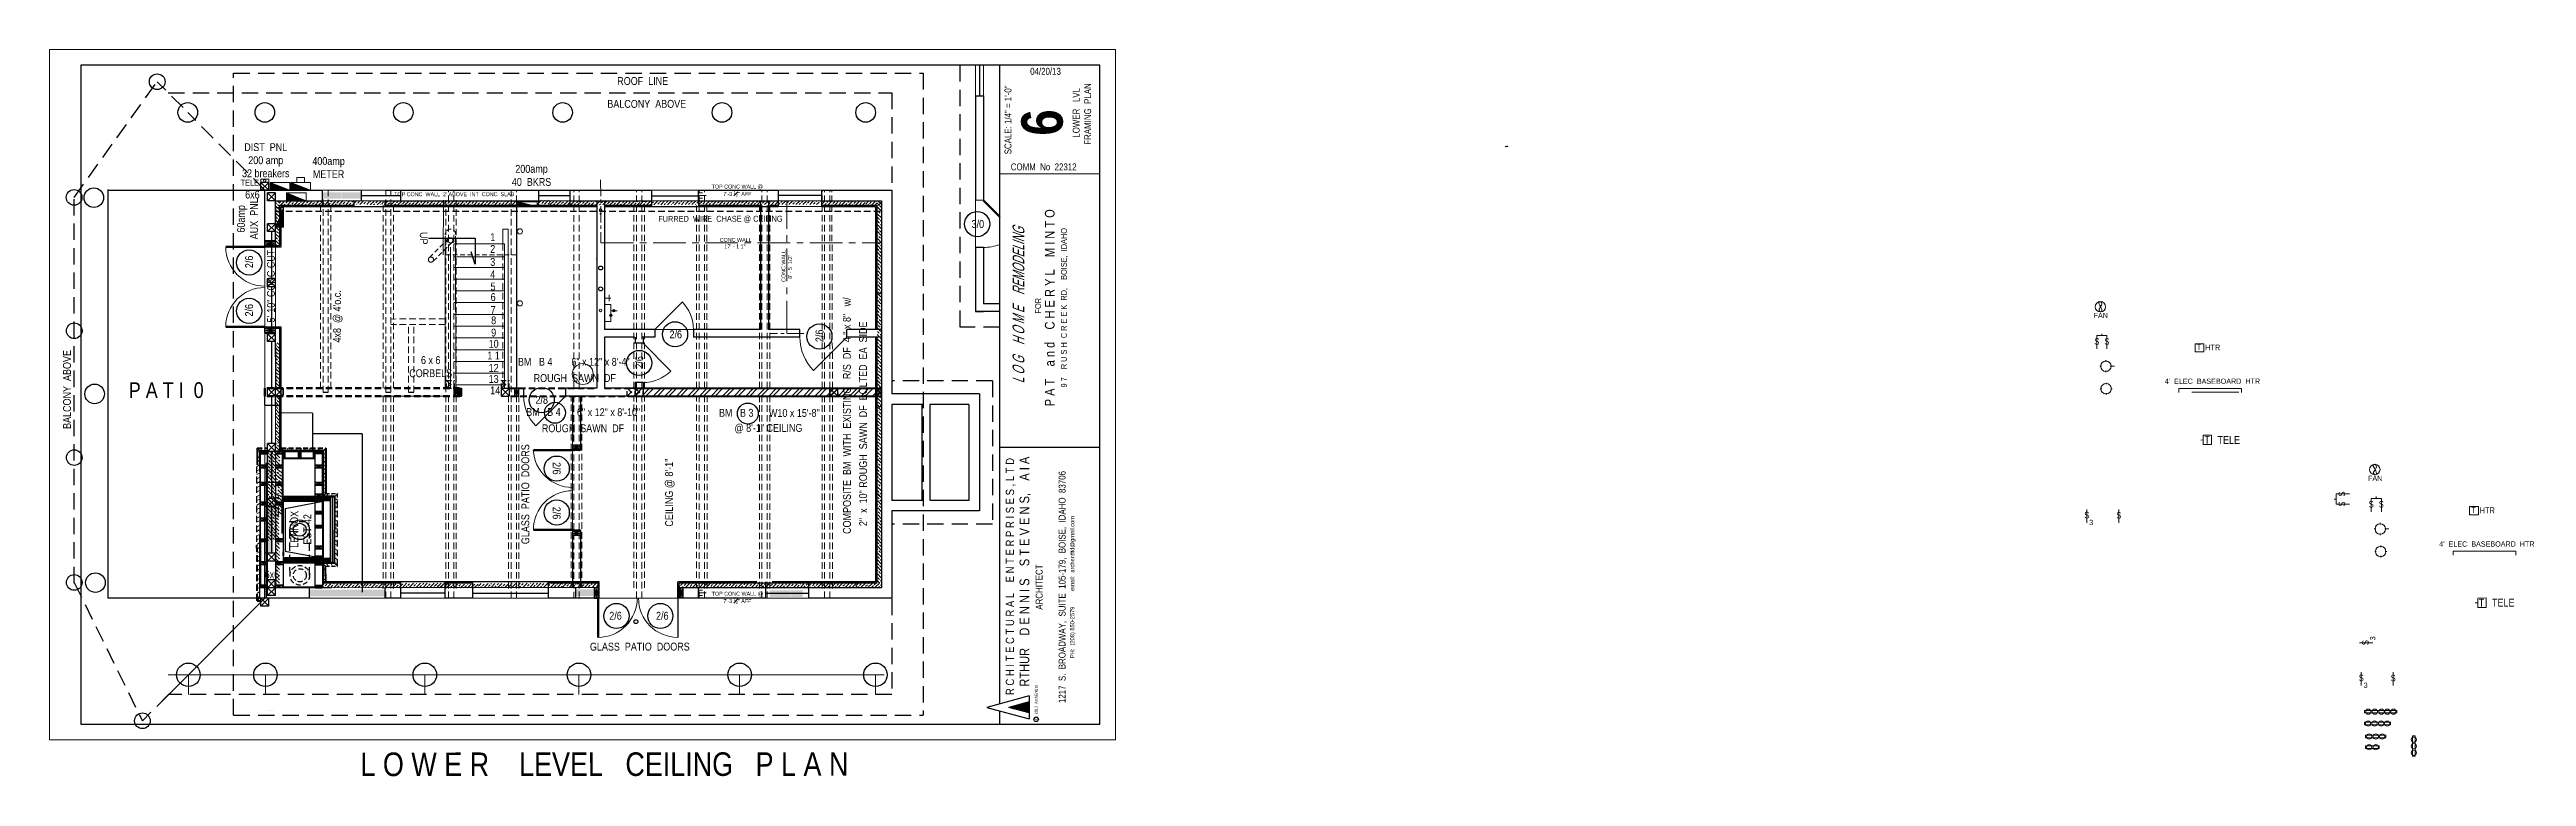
# Model space of a CAD drawing. Header units: inches. Extents: x -243 to 1653, y 329 to 885.
import ezdxf

# ---------------------------------------------------------------- set-up
doc = ezdxf.new("R2010")
doc.units = ezdxf.units.IN
doc.header["$MEASUREMENT"] = 0
for name, pattern in [('CENTER', [2, 1.25, -0.25, 0.25, -0.25]), ('DASHDOT2', [0.5, 0.25, -0.125, 0, -0.125]), ('DOT', [0.25, 0, -0.25]), ('HIDDEN', [0.375, 0.25, -0.125])]:
    doc.linetypes.add(name, pattern=pattern)
for name, color, linetype, lineweight in [('CONCRETE', 7, 'Continuous', 25), ('DOORS', 7, 'Continuous', 60), ('DRIVEWAY', 7, 'DOT', 30), ('ELEC SYMBOLS', 7, 'Continuous', 20), ('EXISTING CEILING BEAMS', 255, 'HIDDEN', 20), ('FLOOR BEAMS', 7, 'Continuous', 30), ('FOUNDATION', 7, 'Continuous', 30), ('HVAC', 1, 'Continuous', 20), ('MASONRY', 14, 'Continuous', 30), ('NEW  ROUIGH SAWN  BEAMS', 3, 'HIDDEN', 40), ('NEW FRAMING', 6, 'Continuous', 30), ('NEW FRAMMING', 6, 'Continuous', 30), ('PLUMBING', 5, 'Continuous', 20), ('ROOF', 7, 'HIDDEN', 30), ('ROOF FRAMING', 7, 'Continuous', 20), ('STAIRS', 7, 'Continuous', 20), ('STAMPED  CONC  FL', 1, 'Continuous', 20), ('WALL FRAMING', 7, 'Continuous', 30), ('WALLS', 7, 'Continuous', 30), ('WINDOWS', 5, 'Continuous', 30)]:
    doc.layers.add(name, color=color, linetype=linetype, lineweight=lineweight)
for name, color, linetype in [('SETBACK', 1, 'DASHDOT2'), ('TEXT', 7, 'Continuous'), ('TEXT80', 15, 'Continuous'), ('TITLE BLOCK', 7, 'Continuous'), ('TITLE_BLOCK', 250, 'Continuous')]:
    doc.layers.add(name, color=color, linetype=linetype)
doc.styles.add('ARCH ENT', font='technical.ttf', dxfattribs={"height": 2})
doc.styles.add('ARCHENT', font='technical.ttf', dxfattribs={"height": 6})
doc.styles.add('EXIST', font='romans.shx', dxfattribs={"width": 0.75, "oblique": 20, "height": 12})

msp = doc.modelspace()

# ---------------------------------------------------------------- texts
at = {"layer": 'FLOOR BEAMS', "color": 3, "insert": (-22.5, 680.9), "char_height": 6, "width": 360.062, "attachment_point": 5, "rotation": 90.0328, "style": 'ARCHENT'}
msp.add_mtext("{\\C7;4x8  @ 4'o.c.}", dxfattribs=at)
at = {"layer": 'TEXT80', "attachment_point": 5, "style": 'ARCHENT'}
for s, insert, char_height, width, rotation in [('{\\C7;ROOF  LINE}', (210.9, 860.9), 6, 360.062, 0.0328), ('{\\C7;BALCONY  ABOVE}', (214, 843.4), 6, 360.062, 0.0328), ('\\A1;{\\C7;TOP CONC WALL @\\P7\'-3 \\H0.7x;\\S1#2;\\H1.4286x;" AFF }', (283.4, 777.1), 3, 360.062, 0.0328), ('{\\C7;6x6}', (-87.9, 774), 6, 360.062, 0.0328), ("{\\C7;TOP CONC  WALL  2' ABOVE  INT  CONC  SLAB }", (66.6, 774.3), 3, 360.062, 0.0328), ('{\\C7;UP}', (43.3, 740.7), 6, 360.062, 270.0328), ('{\\C7;1}', (96.1, 741.5), 6, 360.062, 0.0328), ('\\A1;{\\C7; CONC WALL \\P17\' - 1 1"}', (281.5, 736.9), 3, 360.062, 0.0328), ('{\\C7;3/0}', (467.5, 751.5), 6, 360.062, 0.0328), ('{\\C7;3}', (96.1, 722.5), 6, 360.062, 0.0328), ('{\\C7;2}', (96.1, 732.5), 6, 360.062, 0.0328), ('\\A1;{\\C7; CONC WALL \\P8\' - 5  1/2"}', (321.2, 718.9), 3, 360.062, 90.0328), ('{\\C7;4}', (96.1, 713.1), 6, 360.062, 0.0328), ('{\\C7;5}', (96.3, 703.7), 6, 360.062, 0.0328), ('{\\C7;6}', (96.4, 695.6), 6, 360.062, 0.0328), ('{\\C7;7}', (96.4, 685.8), 6, 360.062, 0.0328), ('{\\C7;FAN}', (1327.2, 681.6), 4, 360.062, 0.0328), ('{\\C7;8}', (96.8, 677.9), 6, 360.062, 0.0328), ('{\\C7;9}', (96.8, 668.5), 6, 360.062, 0.0328), ('{\\C7;2/6}', (236.2, 667.1), 6, 360.062, 0.0328), ('{\\C7;2/6}', (346.3, 666), 6, 360.062, 90.0328), ('{\\C7;1 1}', (96.8, 651), 6, 360.062, 0.0328), ('{\\C7;10}', (96.8, 659.9), 6, 360.062, 0.0328), ('{\\C7;T}', (1402.3, 657.4), 4.5, 270.047, 0.0328), ('{\\C7;HTR}', (1412.9, 657.1), 4.5, 270.047, 0.0328), ('{\\C7;P A T I  0}', (-153.9, 624.4), 12, 360.062, 0.0328), ('{\\C7;12}', (96.8, 641.5), 6, 360.062, 0.0328), ('{\\C7;13}', (96.8, 633), 6, 360.062, 0.0328), ('{\\C7;14}', (98, 624.3), 6, 360.062, 0.0328), ('{\\C6;BM   B 4}', (134.9, 607.8), 6, 360.062, 0.0328), ('{\\C6;6" x 12" x 8\'-10"}', (184.8, 607.6), 6, 360.062, 0.0328), ('{\\C6;ROUGH  SAWN  DF}', (165.2, 595.3), 6, 360.062, 0.0328), ('{\\C7;T}', (1408.6, 586.5), 6, 360.062, 0.0328), ('{\\C7;TELE}', (1425.2, 586.4), 6, 360.062, 0.0328), ('{\\C7;FAN}', (1537.3, 557.1), 4, 360.062, 0.0328), ('{\\C7;T}', (1612.5, 532.9), 4.5, 270.047, 0.0328), ('{\\C7;HTR}', (1623.1, 532.6), 4.5, 270.047, 0.0328), ('\\A1;{\\C7;TOP CONC WALL @\\P7\'-3 \\H0.7x;\\S1#2;\\H1.4286x;" AFF }', (283.4, 465.7), 3, 360.062, 0.0328), ('{\\C7;T}', (1618.7, 462), 6, 360.062, 0.0328), ('{\\C7;TELE}', (1635.3, 461.9), 6, 360.062, 0.0328), ('{\\C7;   L O W E R    LEVEL   CEILING   P L A N}', (173, 338.3), 18, 477.423, 0.0328)]:
    msp.add_mtext(s, dxfattribs=dict(at, insert=insert, char_height=char_height, width=width, rotation=rotation))
at = {"layer": 'TEXT80', "color": 3, "char_height": 6, "width": 360.062, "attachment_point": 5, "style": 'ARCHENT'}
for s, insert, rotation in [('{\\C7;DIST  PNL\\P200 amp\\P32 breakers}', (-77.7, 800.3), 0.0328), ('{\\C7;400amp\\PMETER}', (-29.6, 794.7), 0.0328), ('{\\C7;60amp\\PAUX  PNL}', (-91.6, 755.5), 90.0328), ('{\\C7;BALCONY  ABOVE}', (-229.8, 625), 90.0328), ('BM   B 4', (128.6, 646.2), 0.0328), ('6" x 12" x 8\'-4"', (178.6, 646.1), 0.0328), ('ROUGH  SAWN  DF', (158.9, 633.7), 0.0328), ('{\\C7;@ 8\'-1" CEILING}', (307.2, 595), 0.0328), ('{\\C7;CEILING @ 8\'-1"}', (231.7, 546.1), 90.0328), ('{\\C7;GLASS  PATIO  DOORS}', (208.7, 428.3), 0.0328)]:
    msp.add_mtext(s, dxfattribs=dict(at, insert=insert, rotation=rotation))
at = {"layer": 'TEXT80', "color": 7, "attachment_point": 5, "rotation": 0.0328, "style": 'ARCHENT'}
for s, insert, char_height, width in [('{\\C6;200amp\\P40  BKRS}', (125.8, 788.7), 6, 360.062), ('TELE', (-89.9, 783.2), 4.5, 270.047), ('FURRED  WIRE  CHASE @ CEILING', (270.4, 755.1), 4.5, 270.047), ('BM   B 3', (282.5, 607.1), 6, 360.062), ('W10 x 15\'-8"', (327, 607), 6, 360.062)]:
    msp.add_mtext(s, dxfattribs=dict(at, insert=insert, char_height=char_height, width=width))
at = {"layer": 'TEXT80', "color": 6, "width": 360.062, "attachment_point": 5, "style": 'ARCHENT'}
for s, insert, char_height, rotation in [('2/6', (-90.4, 722.6), 6, 89.9672), ('{\\C1;\\P5\'-10" CONC CUT}', (-78.7, 704.1), 6, 90.0328), ('2/6', (-90.4, 685.6), 6, 89.9672), ('COMPOSITE  BM  WITH  EXISTING   R/S  DF  4 " x 8"   w/', (367.3, 605), 6, 90.0328), ('{\\C3;              }2"  x  10" ROUGH  SAWN  DF  BOLTED  EA  SIDE', (379.7, 585.4), 6, 90.0328), ('{\\C7; }S', (1323.4, 661.7), 5, 0.0328), ('{\\C7; }S', (1331.1, 661.7), 5, 0.0328), ('6 x 6\\PCORBELS', (48.6, 642.4), 6, 359.9672), ('2/6', (208.3, 645.7), 6, 90.0328), ('2/8', (133.6, 617), 6, 359.9672), ('{\\C7;GLASS  PATIO  DOORS}', (121.1, 544.9), 6, 90.0328), ('2/6', (145, 564.7), 6, 269.9672), ('2/6', (145, 530.5), 6, 269.9672), ('{\\C7; }S', (1315.7, 528.9), 5, 0.0328), ('{\\C7; }S', (1340.2, 528.8), 5, 0.0328), ('{\\C7; }S', (1511.8, 544.3), 5, 90.0328), ('{\\C7; }S', (1511.8, 536.6), 5, 90.0328), ('{\\C7; }S', (1533.5, 537.2), 5, 0.0328), ('{\\C7; }S', (1541.2, 537.2), 5, 0.0328), ('3', (1319.8, 523.3), 4, 0.0328), ('2/6', (190.1, 451.9), 6, 0.0328), ('2/6', (225.9, 451.9), 6, 0.0328), ('{\\C7; }S', (1529.8, 430.6), 5, 90.0328), ('3', (1535.4, 434.7), 4, 90.0328), ('{\\C7; }S', (1525.9, 404.4), 5, 0.0328), ('3', (1530, 398.8), 4, 0.0328), ('{\\C7; }S', (1550.3, 404.3), 5, 0.0328)]:
    msp.add_mtext(s, dxfattribs=dict(at, insert=insert, char_height=char_height, rotation=rotation))
at = {"layer": 'TEXT80', "color": 1, "char_height": 4, "width": 360.062, "attachment_point": 5, "rotation": 0.0328, "style": 'ARCHENT'}
for insert in [(1412.7, 631.3), (1622.8, 506.8)]:
    msp.add_mtext("{\\C7;4'  ELEC  BASEBOARD  HTR}", dxfattribs=dict(at, insert=insert))
at = {"layer": 'TEXT80', "color": 1, "linetype": 'Continuous', "lineweight": 30, "insert": (-50.8, 518), "char_height": 6, "width": 360.062, "attachment_point": 5, "rotation": 89.9672, "style": 'ARCHENT'}
msp.add_mtext('{\\C7;LENNOX\\PEST-42}', dxfattribs=at)
at = {"layer": 'TEXT80', "color": 9, "insert": (-73, 483.5), "char_height": 6, "width": 360.062, "attachment_point": 5, "rotation": 0.0328, "style": 'ARCHENT'}
msp.add_mtext('{\\C7;6x6}', dxfattribs=at)
at = {"layer": 'TITLE BLOCK', "color": 7, "linetype": 'Continuous', "lineweight": 30, "ltscale": 0.5, "rotation": 90, "style": 'ARCH ENT'}
for s, insert, char_height, attachment_point in [('SCALE: 1/4" = 1\'-0"  ', (490.6, 831.2), 5.276, 5), (' LOWER   LVL  \\PFRAMING  PLAN', (547.2, 835.7), 5.276, 5), ('{\\fTechnical|b1|i0|c0|p34;6}', (500.8, 829.2), 31.653, 2), ('\\P{\\H0.3769x;  FOR\\P\\H1.644x;P A T    a n d    C H E R Y L    M I N T O\\P\\H0.6083x;9 7    R U S H  C R E E K  RD,    BOISE,  IDAHO}', (514, 687.5), 11.901, 5), ('        R C H I T E C T U R A L    E N T E R P R I S E S , L T D\\P{\\H1.167x;          RTHUR    D E N N I S    S T E V E N S,    A I A\\P\\H0.7145x;ARCHITECT\\P\\P1217  S.  BROADWAY,  SUITE  105-179,  BOISE,  IDAHO  83706\\P\\H0.5999x;PH:  (208) 850-2579          email:  archentltd@gmail.com}', (488.9, 473.9), 6.331, 2)]:
    msp.add_mtext(s, dxfattribs=dict(at, insert=insert, char_height=char_height, attachment_point=attachment_point))
at = {"layer": 'TITLE BLOCK', "color": 7, "linetype": 'Continuous', "lineweight": 30, "ltscale": 0.5, "char_height": 5.276, "attachment_point": 5, "style": 'ARCH ENT'}
for s, insert in [('\\A1;04/20/13', (519.3, 868.3)), ('COMM  No  22312', (517.9, 795.2))]:
    msp.add_mtext(s, dxfattribs=dict(at, insert=insert))
at = {"layer": 'TITLE BLOCK', "color": 7, "linetype": 'Continuous', "lineweight": 9, "ltscale": 50, "insert": (494.1, 689.4), "char_height": 9, "width": 201.5, "attachment_point": 2, "rotation": 90, "style": 'EXIST'}
msp.add_mtext('{\\fTechnical|b0|i0|c0|p34;L O G    H O M E    REMODELING}', dxfattribs=at)
at = {"layer": 'TITLE BLOCK', "color": 7, "linetype": 'HIDDEN', "insert": (511.1, 372.1), "char_height": 2.098, "width": 29.5, "attachment_point": 1, "rotation": 90, "style": 'ARCHENT'}
msp.add_mtext('C   2013  ArchEntLtd', dxfattribs=at)

# ---------------------------------------------------------------- blocks, each defined once
blk = doc.blocks.new('A$C4B672F97')
at = {"layer": 'STAIRS', "color": 7, "linetype": 'HIDDEN', "lineweight": 9, "ltscale": 15}
for p, q in [((-3.1, 2.5), (-18, -12.3)), ((-0.3, -0.3), (-15.2, -15.2))]:
    blk.add_line(p, q, dxfattribs=at)
at = {"layer": 'STAIRS', "linetype": 'DASHDOT2', "lineweight": 9, "ltscale": 150}
for centre in [(-1.7, 1.1), (-16.6, -13.7)]:
    blk.add_circle(centre, 2, dxfattribs=at)
at = {"layer": 'STAIRS', "color": 7, "linetype": 'HIDDEN', "lineweight": 9, "ltscale": 15}
for centre, start, end in [((-1.7, 5.6), 0, 180), ((-1.7, 3.1), 180, 0)]:
    blk.add_arc(centre, 4, start, end, dxfattribs=at)

# ---------------------------------------------------------------- hatches: boundary and pattern name
at = {"layer": 'ELEC SYMBOLS', "linetype": 'Continuous', "lineweight": 20, "ltscale": 20}
for color, points in [(7, [(-74.2, 783.3), (-74.2, 777.4), (-59.2, 777.4)]), (7, [(-58.4, 783.3), (-58.4, 777.4), (-43.4, 777.4)]), (7, [(-64, 764.2), (-69.9, 749.2), (-64, 749.2)]), (7, [(-46.8, 769.4), (-61.8, 775.3), (-61.8, 769.4)]), (6, [(115.2, 768.4), (115.2, 764.9), (130.2, 764.9)])]:
    msp.add_hatch(color=color, dxfattribs=at).paths.add_polyline_path(points)
at = {"layer": 'NEW  ROUIGH SAWN  BEAMS', "linetype": 'Continuous', "lineweight": 9, "ltscale": 0.001}
h = msp.add_hatch(dxfattribs=at)
h.set_pattern_fill('STEEL', scale=50, style=0)
h.set_pattern_definition([(45, (0, 0), (-4.41942, 4.41942), []), (45, (0, 3.125), (-4.41942, 4.41942), [])])
h.paths.add_polyline_path([(393.7, 625.9), (205.2, 625.9), (205.2, 619.9), (210.7, 619.9), (210.7, 619.9), (393.7, 619.9)])
at = {"layer": 'NEW FRAMING', "linetype": 'Continuous', "lineweight": 9, "ltscale": 25}
h = msp.add_hatch(dxfattribs=at)
h.set_pattern_fill('ANSI33', color=256, scale=15, angle=90, style=0)
h.set_pattern_definition([(135, (1196.1344, -4202.763), (-2.6516504, -2.6516504), []), (135, (1196.1344, -4200.1112), (-2.6516504, -2.6516504), [1.875, -0.9375])])
h.paths.add_polyline_path([(-70, 735.3), (-67, 735.3), (-67, 769.3), (-70, 769.3)])
h = msp.add_hatch(dxfattribs=at)
h.set_pattern_fill('ANSI33', color=256, scale=15, style=0)
h.set_pattern_definition([(45, (-5004.9994, -497.4128), (-2.6516504, 2.6516504), []), (45, (-5002.3477, -497.4128), (-2.6516504, 2.6516504), [1.875, -0.9375])])
h.paths.add_polyline_path([(-67, 768.7), (-67, 765.7), (-33, 765.7), (-33, 768.7)])
h = msp.add_hatch(dxfattribs=at)
h.set_pattern_fill('ANSI33', color=256, scale=15, style=0)
h.set_pattern_definition([(45, (-4970.465, -496.5565), (-2.6516504, 2.6516504), []), (45, (-4967.8133, -496.5565), (-2.6516504, 2.6516504), [1.875, -0.9375])])
h.paths.add_polyline_path([(-32.4, 769.6), (-32.4, 766.6), (1.6, 766.6), (1.6, 769.6)])
h = msp.add_hatch(dxfattribs=at)
h.set_pattern_fill('ANSI33', color=256, scale=15, style=0)
h.set_pattern_definition([(45, (-4936.102, -497.0703), (-2.6516504, 2.6516504), []), (45, (-4933.4503, -497.0703), (-2.6516504, 2.6516504), [1.875, -0.9375])])
h.paths.add_polyline_path([(1.9, 769.1), (1.9, 766.1), (35.9, 766.1), (35.9, 769.1)])
h = msp.add_hatch(dxfattribs=at)
h.set_pattern_fill('ANSI33', color=256, scale=15, style=0)
h.set_pattern_definition([(45, (-4901.6196, -496.9874), (-2.6516504, 2.6516504), []), (45, (-4898.968, -496.9874), (-2.6516504, 2.6516504), [1.875, -0.9375])])
h.paths.add_polyline_path([(36.4, 769.2), (36.4, 766.2), (70.4, 766.2), (70.4, 769.2)])
h = msp.add_hatch(dxfattribs=at)
h.set_pattern_fill('ANSI33', color=256, scale=15, style=0)
h.set_pattern_definition([(45, (-4867.2175, -496.997), (-2.6516504, 2.6516504), []), (45, (-4864.5658, -496.997), (-2.6516504, 2.6516504), [1.875, -0.9375])])
h.paths.add_polyline_path([(70.8, 769.2), (70.8, 766.2), (104.8, 766.2), (104.8, 769.2)])
h = msp.add_hatch(dxfattribs=at)
h.set_pattern_fill('ANSI33', color=256, scale=15, style=0)
h.set_pattern_definition([(45, (-4832.683, -496.997), (-2.6516504, 2.6516504), []), (45, (-4830.0314, -496.997), (-2.6516504, 2.6516504), [1.875, -0.9375])])
h.paths.add_polyline_path([(114.2, 766.2), (114.2, 769.2), (105.3, 769.2), (105.3, 766.2)])
h = msp.add_hatch(dxfattribs=at)
h.set_pattern_fill('ANSI33', color=256, scale=15, style=0)
h.set_pattern_definition([(45, (-4804.9366, -493.4984), (-2.6516504, 2.6516504), []), (45, (-4802.285, -493.4984), (-2.6516504, 2.6516504), [1.875, -0.9375])])
h.paths.add_polyline_path([(140.8, 766.7), (140.8, 769.7), (130.1, 769.7), (130.1, 766.7)])
h = msp.add_hatch(dxfattribs=at)
h.set_pattern_fill('ANSI33', color=256, scale=15, style=0)
h.set_pattern_definition([(45, (-4798.455, -497.029), (-2.6516504, 2.6516504), []), (45, (-4795.8032, -497.029), (-2.6516504, 2.6516504), [1.875, -0.9375])])
h.paths.add_polyline_path([(139.6, 769.1), (139.6, 766.1), (173.6, 766.1), (173.6, 769.1)])
h = msp.add_hatch(dxfattribs=at)
h.set_pattern_fill('ANSI33', color=256, scale=15, style=0)
h.set_pattern_definition([(45, (-4763.2696, -497.0833), (-2.6516504, 2.6516504), []), (45, (-4760.618, -497.0833), (-2.6516504, 2.6516504), [1.875, -0.9375])])
h.paths.add_polyline_path([(174.7, 769.1), (174.7, 766.1), (208.7, 766.1), (208.7, 769.1)])
h = msp.add_hatch(dxfattribs=at)
h.set_pattern_fill('ANSI33', color=256, scale=15, style=0)
h.set_pattern_definition([(45, (-4729.5574, -496.8614), (-2.6516504, 2.6516504), []), (45, (-4726.9058, -496.8614), (-2.6516504, 2.6516504), [1.875, -0.9375])])
h.paths.add_polyline_path([(208.5, 769.3), (208.5, 766.3), (242.5, 766.3), (242.5, 769.3)])
h = msp.add_hatch(dxfattribs=at)
h.set_pattern_fill('ANSI33', color=256, scale=15, style=0)
h.set_pattern_definition([(45, (-4695.075, -496.7786), (-2.6516504, 2.6516504), []), (45, (-4692.4235, -496.7786), (-2.6516504, 2.6516504), [1.875, -0.9375])])
h.paths.add_polyline_path([(242.9, 769.4), (242.9, 766.4), (276.9, 766.4), (276.9, 769.4)])
h = msp.add_hatch(dxfattribs=at)
h.set_pattern_fill('ANSI33', color=256, scale=15, style=0)
h.set_pattern_definition([(45, (-4660.673, -496.7882), (-2.6516504, 2.6516504), []), (45, (-4658.0213, -496.7882), (-2.6516504, 2.6516504), [1.875, -0.9375])])
h.paths.add_polyline_path([(277.3, 769.4), (277.3, 766.4), (311.3, 766.4), (311.3, 769.4)])
h = msp.add_hatch(dxfattribs=at)
h.set_pattern_fill('ANSI33', color=256, scale=15, style=0)
h.set_pattern_definition([(45, (-4626.1386, -496.7882), (-2.6516504, 2.6516504), []), (45, (-4623.487, -496.7882), (-2.6516504, 2.6516504), [1.875, -0.9375])])
h.paths.add_polyline_path([(311.9, 769.4), (311.9, 766.4), (345.9, 766.4), (345.9, 769.4)])
h = msp.add_hatch(dxfattribs=at)
h.set_pattern_fill('ANSI33', color=256, scale=15, style=0)
h.set_pattern_definition([(45, (-4590.759, -496.939), (-2.6516504, 2.6516504), []), (45, (-4588.1074, -496.939), (-2.6516504, 2.6516504), [1.875, -0.9375])])
h.paths.add_polyline_path([(347.3, 769.2), (347.3, 766.2), (381.3, 766.2), (381.3, 769.2)])
h = msp.add_hatch(dxfattribs=at)
h.set_pattern_fill('ANSI33', color=256, scale=15, angle=180, style=0)
h.set_pattern_definition([(225, (5353.7628, 2031.9067), (2.6516504, -2.6516504), []), (225, (5351.111, 2031.9067), (2.6516504, -2.6516504), [1.875, -0.9375])])
h.paths.add_polyline_path([(393.7, 765.7), (393.7, 768.7), (381.7, 768.7), (381.7, 765.7)])
h = msp.add_hatch(dxfattribs=at)
h.set_pattern_fill('ANSI33', color=256, scale=15, angle=270, style=0)
h.set_pattern_definition([(315, (-872.744, 5724.277), (2.6516504, 2.6516504), []), (315, (-872.744, 5721.6255), (2.6516504, 2.6516504), [1.875, -0.9375])])
h.paths.add_polyline_path([(393.4, 769.4), (390.4, 769.4), (390.4, 752.3), (393.4, 752.3)])
h = msp.add_hatch(dxfattribs=at)
h.set_pattern_fill('ANSI33', color=256, scale=15, angle=270, style=0)
h.set_pattern_definition([(315, (-872.5216, 5689.311), (2.6516504, 2.6516504), []), (315, (-872.5216, 5686.659), (2.6516504, 2.6516504), [1.875, -0.9375])])
h.paths.add_polyline_path([(393.6, 751.3), (390.6, 751.3), (390.6, 717.3), (393.6, 717.3)])
h = msp.add_hatch(dxfattribs=at)
h.set_pattern_fill('ANSI33', color=256, scale=15, angle=270, style=0)
h.set_pattern_definition([(315, (-872.3917, 5669.9312), (2.6516504, 2.6516504), []), (315, (-872.3917, 5667.2796), (2.6516504, 2.6516504), [1.875, -0.9375])])
h.paths.add_polyline_path([(393.8, 717.5), (390.8, 717.5), (390.8, 697.9), (393.8, 697.9)])
h = msp.add_hatch(dxfattribs=at)
h.set_pattern_fill('ANSI33', color=256, scale=15, angle=270, style=0)
h.set_pattern_definition([(315, (-872.877, 5637.1454), (2.6516504, 2.6516504), []), (315, (-872.877, 5634.4938), (2.6516504, 2.6516504), [1.875, -0.9375])])
h.paths.add_polyline_path([(393.3, 699.1), (390.3, 699.1), (390.3, 665.1), (393.3, 665.1)])
h = msp.add_hatch(dxfattribs=at)
h.set_pattern_fill('ANSI33', color=256, scale=15, angle=270, style=0)
h.set_pattern_definition([(315, (-872.6546, 5602.179), (2.6516504, 2.6516504), []), (315, (-872.6546, 5599.5275), (2.6516504, 2.6516504), [1.875, -0.9375])])
h.paths.add_polyline_path([(393.5, 664.2), (390.5, 664.2), (390.5, 630.2), (393.5, 630.2)])
h = msp.add_hatch(dxfattribs=at)
h.set_pattern_fill('ANSI33', color=256, scale=15, angle=90, style=0)
h.set_pattern_definition([(135, (1196.1232, -4311.221), (-2.6516504, -2.6516504), []), (135, (1196.1232, -4308.5695), (-2.6516504, -2.6516504), [1.875, -0.9375])])
h.paths.add_polyline_path([(-70, 626.8), (-67, 626.8), (-67, 660.8), (-70, 660.8)])
h = msp.add_hatch(dxfattribs=at)
h.set_pattern_fill('ANSI33', color=256, scale=15, angle=270, style=0)
h.set_pattern_definition([(315, (-872.5133, 5594.169), (2.6516504, 2.6516504), []), (315, (-872.5133, 5591.5175), (2.6516504, 2.6516504), [1.875, -0.9375])])
h.paths.add_polyline_path([(390.6, 625.9), (393.6, 625.9), (393.6, 630.8), (390.6, 630.8)])
h = msp.add_hatch(dxfattribs=at)
h.set_pattern_fill('ANSI33', color=256, scale=15, angle=90, style=0)
h.set_pattern_definition([(135, (1195.858, -4352.691), (-2.6516504, -2.6516504), []), (135, (1195.858, -4350.0393), (-2.6516504, -2.6516504), [1.875, -0.9375])])
h.paths.add_polyline_path([(-70.3, 585.3), (-67.3, 585.3), (-67.3, 619.3), (-70.3, 619.3)])
h = msp.add_hatch(dxfattribs=at)
h.set_pattern_fill('ANSI33', color=256, scale=15, angle=270, style=0)
h.set_pattern_definition([(315, (-872.9986, 5550.4783), (2.6516504, 2.6516504), []), (315, (-872.9986, 5547.8267), (2.6516504, 2.6516504), [1.875, -0.9375])])
h.paths.add_polyline_path([(393.2, 612.5), (390.2, 612.5), (390.2, 578.5), (393.2, 578.5)])
h = msp.add_hatch(dxfattribs=at)
h.set_pattern_fill('ANSI33', color=256, scale=15, angle=270, style=0)
h.set_pattern_definition([(315, (-872.5133, 5583.264), (2.6516504, 2.6516504), []), (315, (-872.5133, 5580.6125), (2.6516504, 2.6516504), [1.875, -0.9375])])
h.paths.add_polyline_path([(393.6, 619.9), (390.6, 619.9), (390.6, 611.2), (393.6, 611.2)])
h = msp.add_hatch(dxfattribs=at)
h.set_pattern_fill('ANSI33', color=256, scale=15, angle=90, style=0)
h.set_pattern_definition([(135, (1190.215, -4393.788), (-2.6516504, -2.6516504), []), (135, (1190.215, -4391.136), (-2.6516504, -2.6516504), [1.875, -0.9375])])
h.paths.add_polyline_path([(-75.9, 544.2), (-72.9, 544.2), (-72.9, 578.2), (-75.9, 578.2)])
h = msp.add_hatch(dxfattribs=at)
h.set_pattern_fill('ANSI33', color=256, scale=15, angle=90, style=0)
h.set_pattern_definition([(135, (1193.215, -4393.788), (-2.6516504, -2.6516504), []), (135, (1193.215, -4391.136), (-2.6516504, -2.6516504), [1.875, -0.9375])])
h.paths.add_polyline_path([(-72.9, 544.2), (-69.9, 544.2), (-69.9, 578.2), (-72.9, 578.2)])
h = msp.add_hatch(dxfattribs=at)
h.set_pattern_fill('ANSI33', color=256, scale=15, angle=90, style=0)
h.set_pattern_definition([(135, (1196.2387, -4386.7756), (-2.6516504, -2.6516504), []), (135, (1196.2387, -4384.124), (-2.6516504, -2.6516504), [1.875, -0.9375])])
h.paths.add_polyline_path([(-69.9, 551.2), (-66.9, 551.2), (-66.9, 585.2), (-69.9, 585.2)])
h = msp.add_hatch(dxfattribs=at)
h.set_pattern_fill('ANSI33', color=256, scale=15, angle=270, style=0)
h.set_pattern_definition([(315, (-872.7763, 5515.512), (2.6516504, 2.6516504), []), (315, (-872.7763, 5512.8603), (2.6516504, 2.6516504), [1.875, -0.9375])])
h.paths.add_polyline_path([(393.4, 577.5), (390.4, 577.5), (390.4, 543.5), (393.4, 543.5)])
h = msp.add_hatch(dxfattribs=at)
h.set_pattern_fill('ANSI33', color=256, scale=15, angle=90, style=0)
h.set_pattern_definition([(135, (1197.706, -4409.0887), (-2.6516504, -2.6516504), []), (135, (1197.706, -4406.437), (-2.6516504, -2.6516504), [1.875, -0.9375])])
h.paths.add_polyline_path([(-68.5, 528.9), (-65.5, 528.9), (-65.5, 562.9), (-68.5, 562.9)])
h = msp.add_hatch(dxfattribs=at)
h.set_pattern_fill('ANSI33', color=256, scale=15, angle=90, style=0)
h.set_pattern_definition([(135, (1189.806, -4428.508), (-2.6516504, -2.6516504), []), (135, (1189.806, -4425.8563), (-2.6516504, -2.6516504), [1.875, -0.9375])])
h.paths.add_polyline_path([(-73.4, 509.5), (-70.4, 509.5), (-70.4, 543.5), (-73.4, 543.5)])
h.paths.add_polyline_path([(-76.4, 509.5), (-73.4, 509.5), (-73.4, 543.5), (-76.4, 543.5)])
h = msp.add_hatch(dxfattribs=at)
h.set_pattern_fill('ANSI33', color=256, scale=15, angle=90, style=0)
h.set_pattern_definition([(135, (1195.5056, -4426.7565), (-2.6516504, -2.6516504), []), (135, (1195.5056, -4424.105), (-2.6516504, -2.6516504), [1.875, -0.9375])])
h.paths.add_polyline_path([(-70.7, 511.3), (-67.7, 511.3), (-67.7, 545.3), (-70.7, 545.3)])
h = msp.add_hatch(dxfattribs=at)
h.set_pattern_fill('ANSI33', color=256, scale=15, angle=90, style=0)
h.set_pattern_definition([(135, (1195.5112, -4426.7565), (-2.6516504, -2.6516504), []), (135, (1195.5112, -4424.105), (-2.6516504, -2.6516504), [1.875, -0.9375])])
h.paths.add_polyline_path([(-70.6, 511.3), (-67.6, 511.3), (-67.6, 545.3), (-70.6, 545.3)])
h = msp.add_hatch(dxfattribs=at)
h.set_pattern_fill('ANSI33', color=256, scale=15, angle=270, style=0)
h.set_pattern_definition([(315, (-872.3228, 5483.3794), (2.6516504, 2.6516504), []), (315, (-872.3228, 5480.7278), (2.6516504, 2.6516504), [1.875, -0.9375])])
h.paths.add_polyline_path([(393.8, 545.4), (390.8, 545.4), (390.8, 511.4), (393.8, 511.4)])
h = msp.add_hatch(dxfattribs=at)
h.set_pattern_fill('ANSI33', color=256, scale=15, angle=90, style=0)
h.set_pattern_definition([(135, (1196.058, -4461.5082), (-2.6516504, -2.6516504), []), (135, (1196.058, -4458.8566), (-2.6516504, -2.6516504), [1.875, -0.9375])])
h.paths.add_polyline_path([(-70.1, 476.5), (-67.1, 476.5), (-67.1, 510.5), (-70.1, 510.5)])
h = msp.add_hatch(dxfattribs=at)
h.set_pattern_fill('ANSI33', color=256, scale=15, angle=270, style=0)
h.set_pattern_definition([(315, (-872.5984, 5448.9106), (2.6516504, 2.6516504), []), (315, (-872.5984, 5446.259), (2.6516504, 2.6516504), [1.875, -0.9375])])
h.paths.add_polyline_path([(393.6, 510.9), (390.6, 510.9), (390.6, 476.9), (393.6, 476.9)])
h = msp.add_hatch(dxfattribs=at)
h.set_pattern_fill('ANSI33', color=256, scale=15, angle=180, style=0)
h.set_pattern_definition([(225, (4937.0106, 1739.599), (2.6516504, -2.6516504), []), (225, (4934.359, 1739.599), (2.6516504, -2.6516504), [1.875, -0.9375])])
h.paths.add_polyline_path([(-34.2, 476.4), (-34.2, 473.4), (-1, 473.4), (-1, 476.4)])
h = msp.add_hatch(dxfattribs=at)
h.set_pattern_fill('ANSI33', color=256, scale=15, angle=180, style=0)
h.set_pattern_definition([(225, (4970.9965, 1739.5786), (2.6516504, -2.6516504), []), (225, (4968.345, 1739.5786), (2.6516504, -2.6516504), [1.875, -0.9375])])
h.paths.add_polyline_path([(28.7, 473.4), (28.7, 476.4), (-1, 476.4), (-1, 473.4)])
h = msp.add_hatch(dxfattribs=at)
h.set_pattern_fill('ANSI33', color=256, scale=15, angle=180, style=0)
h.set_pattern_definition([(225, (5000.2463, 1739.9565), (2.6516504, -2.6516504), []), (225, (4997.5947, 1739.9565), (2.6516504, -2.6516504), [1.875, -0.9375])])
h.paths.add_polyline_path([(62.2, 473.8), (62.2, 476.8), (28.2, 476.8), (28.2, 473.8)])
h = msp.add_hatch(dxfattribs=at)
h.set_pattern_fill('ANSI33', color=256, scale=15, angle=180, style=0)
h.set_pattern_definition([(225, (5023.3364, 1739.3798), (2.6516504, -2.6516504), []), (225, (5020.6848, 1739.3798), (2.6516504, -2.6516504), [1.875, -0.9375])])
h.paths.add_polyline_path([(85.3, 473.2), (85.3, 476.2), (51.3, 476.2), (51.3, 473.2)])
h = msp.add_hatch(dxfattribs=at)
h.set_pattern_fill('ANSI33', color=256, scale=15, angle=180, style=0)
h.set_pattern_definition([(225, (5057.322, 1739.7155), (2.6516504, -2.6516504), []), (225, (5054.6703, 1739.7155), (2.6516504, -2.6516504), [1.875, -0.9375])])
h.paths.add_polyline_path([(115.1, 473.6), (115.1, 476.6), (85.3, 476.6), (85.3, 473.6)])
h = msp.add_hatch(dxfattribs=at)
h.set_pattern_fill('ANSI33', color=256, scale=15, angle=180, style=0)
h.set_pattern_definition([(225, (5087.2428, 1740.1), (2.6516504, -2.6516504), []), (225, (5084.591, 1740.1), (2.6516504, -2.6516504), [1.875, -0.9375])])
h.paths.add_polyline_path([(149.2, 473.9), (149.2, 476.9), (115.2, 476.9), (115.2, 473.9)])
h = msp.add_hatch(dxfattribs=at)
h.set_pattern_fill('ANSI33', color=256, scale=15, style=0)
h.set_pattern_definition([(45, (-4785.804, -786.3637), (-2.6516504, 2.6516504), []), (45, (-4783.1524, -786.3637), (-2.6516504, 2.6516504), [1.875, -0.9375])])
h.paths.add_polyline_path([(160, 473.8), (160, 476.8), (149.2, 476.8), (149.2, 473.8)])
h = msp.add_hatch(dxfattribs=at)
h.set_pattern_fill('ANSI33', color=256, scale=15, style=0)
h.set_pattern_definition([(45, (-4773.907, -786.2443), (-2.6516504, 2.6516504), []), (45, (-4771.2555, -786.2443), (-2.6516504, 2.6516504), [1.875, -0.9375])])
h.paths.add_polyline_path([(171.9, 473.9), (171.9, 476.9), (161.1, 476.9), (161.1, 473.9)])
h = msp.add_hatch(dxfattribs=at)
h.set_pattern_fill('ANSI33', color=256, scale=15, style=0)
h.set_pattern_definition([(45, (-4763.1874, -786.5375), (-2.6516504, 2.6516504), []), (45, (-4760.5358, -786.5375), (-2.6516504, 2.6516504), [1.875, -0.9375])])
h.paths.add_polyline_path([(176.7, 473.6), (176.7, 476.6), (171.8, 476.6), (171.8, 473.6)])
h = msp.add_hatch(dxfattribs=at)
h.set_pattern_fill('ANSI33', color=256, scale=15, angle=180, style=0)
h.set_pattern_definition([(225, (5211.7687, 1739.9265), (2.6516504, -2.6516504), []), (225, (5209.117, 1739.9265), (2.6516504, -2.6516504), [1.875, -0.9375])])
h.paths.add_polyline_path([(273.8, 473.8), (273.8, 476.8), (239.8, 476.8), (239.8, 473.8)])
h = msp.add_hatch(dxfattribs=at)
h.set_pattern_fill('ANSI33', color=256, scale=15, angle=180, style=0)
h.set_pattern_definition([(225, (5246.2374, 1739.651), (2.6516504, -2.6516504), []), (225, (5243.5858, 1739.651), (2.6516504, -2.6516504), [1.875, -0.9375])])
h.paths.add_polyline_path([(308.2, 473.5), (308.2, 476.5), (274.2, 476.5), (274.2, 473.5)])
h = msp.add_hatch(dxfattribs=at)
h.set_pattern_fill('ANSI33', color=256, scale=15, angle=180, style=0)
h.set_pattern_definition([(225, (5278.029, 1739.5966), (2.6516504, -2.6516504), []), (225, (5275.3775, 1739.5966), (2.6516504, -2.6516504), [1.875, -0.9375])])
h.paths.add_polyline_path([(340, 473.4), (340, 476.4), (306, 476.4), (306, 473.4)])
h = msp.add_hatch(dxfattribs=at)
h.set_pattern_fill('ANSI33', color=256, scale=15, angle=180, style=0)
h.set_pattern_definition([(225, (5312.8507, 1739.9528), (2.6516504, -2.6516504), []), (225, (5310.199, 1739.9528), (2.6516504, -2.6516504), [1.875, -0.9375])])
h.paths.add_polyline_path([(374.8, 473.8), (374.8, 476.8), (340.8, 476.8), (340.8, 473.8)])
h = msp.add_hatch(dxfattribs=at)
h.set_pattern_fill('ANSI33', color=256, scale=15, angle=180, style=0)
h.set_pattern_definition([(225, (5346.122, 1739.8414), (2.6516504, -2.6516504), []), (225, (5343.4705, 1739.8414), (2.6516504, -2.6516504), [1.875, -0.9375])])
h.paths.add_polyline_path([(393.7, 473.7), (393.7, 476.7), (374.1, 476.7), (374.1, 473.7)])
at = {"layer": 'TITLE_BLOCK', "linetype": 'Continuous', "ltscale": 0.5}
msp.add_hatch(color=1, dxfattribs=at).paths.add_polyline_path([(506.9, 386.1), (491.3, 381.8), (506.9, 377.6)])
at = {"layer": 'WALLS', "linetype": 'Continuous', "lineweight": 20, "ltscale": 20}
h = msp.add_hatch(dxfattribs=at)
h.set_pattern_fill('ZIGZAG', color=6, scale=10, style=0)
h.set_pattern_definition([(360, (-313.4833, 5.9608), (1.25, 1.25), [1.25, -1.25]), (90, (-312.2333, 5.9608), (-1.25, 1.25), [1.25, -1.25])])
h.paths.add_polyline_path([(-155.8, 775.9), (-155.8, 770.9), (-155.8, 770.9), (-155.8, 775.9)])
h.paths.add_polyline_path([(-34.3, 775.9), (-34.3, 770.9), (-19.8, 770.9), (-19.8, 775.9)])
h = msp.add_hatch(dxfattribs=at)
h.set_pattern_fill('ZIGZAG', color=6, scale=10, style=0)
h.set_pattern_definition([(360, (-293.301, 5.9608), (1.25, 1.25), [1.25, -1.25]), (90, (-292.051, 5.9608), (-1.25, 1.25), [1.25, -1.25])])
h.paths.add_polyline_path([(-135.7, 775.9), (-135.7, 770.9), (-135.6, 770.9), (-135.6, 775.9)])
h.paths.add_polyline_path([(-10.3, 770.9), (-10.3, 775.9), (-19.6, 775.9), (-19.6, 770.9)])
h = msp.add_hatch(dxfattribs=at)
h.set_pattern_fill('ZIGZAG', color=6, scale=10, style=0)
h.set_pattern_definition([(360, (-290.6533, 5.9668), (1.25, 1.25), [1.25, -1.25]), (90, (-289.4033, 5.9668), (-1.25, 1.25), [1.25, -1.25])])
h.paths.add_polyline_path([(-133, 775.9), (-133, 770.9), (-133, 770.9), (-133, 775.9)])
h.paths.add_polyline_path([(-4.3, 770.9), (-4.3, 775.9), (-11.6, 775.9), (-11.6, 770.9)])
h = msp.add_hatch(dxfattribs=at)
h.set_pattern_fill('ZIGZAG', color=6, scale=10, angle=90, style=0)
h.set_pattern_definition([(90, (693.0816, 283.8288), (-1.25, 1.25), [1.25, -1.25]), (180, (693.0816, 285.0788), (-1.25, -1.25), [1.25, -1.25])])
h.paths.add_polyline_path([(-76.8, 557.5), (-71.8, 557.5), (-71.8, 577.5), (-76.8, 577.5)])
h.paths.add_polyline_path([(-76.8, 441.5), (-71.8, 441.5), (-71.8, 441.5), (-76.8, 441.5)])
h = msp.add_hatch(dxfattribs=at)
h.set_pattern_fill('ZIGZAG', color=6, scale=10, angle=90, style=0)
h.set_pattern_definition([(90, (693.0727, 242.2916), (-1.25, 1.25), [1.25, -1.25]), (180, (693.0727, 243.5416), (-1.25, -1.25), [1.25, -1.25])])
h.paths.add_polyline_path([(-76.8, 516), (-71.8, 516), (-71.8, 536), (-76.8, 536)])
h.paths.add_polyline_path([(-76.8, 399.9), (-71.8, 399.9), (-71.8, 400), (-76.8, 400)])
h = msp.add_hatch(dxfattribs=at)
h.set_pattern_fill('ZIGZAG', color=6, scale=10, angle=90, style=0)
h.set_pattern_definition([(90, (693.0727, 222.1093), (-1.25, 1.25), [1.25, -1.25]), (180, (693.0727, 223.3593), (-1.25, -1.25), [1.25, -1.25])])
h.paths.add_polyline_path([(-76.8, 379.7), (-71.8, 379.7), (-71.8, 379.8), (-76.8, 379.8)])
h.paths.add_polyline_path([(-76.8, 499.9), (-71.8, 499.9), (-71.8, 515.8), (-76.8, 515.8)])
h = msp.add_hatch(dxfattribs=at)
h.set_pattern_fill('ZIGZAG', color=6, scale=10, style=0)
h.set_pattern_definition([(360, (-321.7473, -298.0196), (1.25, 1.25), [1.25, -1.25]), (90, (-320.4973, -298.0196), (-1.25, 1.25), [1.25, -1.25])])
h.paths.add_polyline_path([(-164.1, 471.9), (-164.1, 466.9), (-164.1, 466.9), (-164.1, 471.9)])
h.paths.add_polyline_path([(-44, 471.9), (-44, 466.9), (-28.1, 466.9), (-28.1, 471.9)])
h = msp.add_hatch(dxfattribs=at)
h.set_pattern_fill('ZIGZAG', color=6, scale=10, style=0)
h.set_pattern_definition([(360, (-301.565, -298.0196), (1.25, 1.25), [1.25, -1.25]), (90, (-300.315, -298.0196), (-1.25, 1.25), [1.25, -1.25])])
h.paths.add_polyline_path([(-27.9, 471.9), (-27.9, 466.9), (-7.9, 466.9), (-7.9, 471.9)])
h.paths.add_polyline_path([(-143.9, 471.9), (-143.9, 466.9), (-143.9, 466.9), (-143.9, 471.9)])
h = msp.add_hatch(dxfattribs=at)
h.set_pattern_fill('ZIGZAG', color=6, scale=10, style=0)
h.set_pattern_definition([(360, (-289.3428, -297.9931), (1.25, 1.25), [1.25, -1.25]), (90, (-288.0928, -297.9931), (-1.25, 1.25), [1.25, -1.25])])
h.paths.add_polyline_path([(-131.7, 471.9), (-131.7, 466.9), (-131.7, 466.9), (-131.7, 471.9)])
h.paths.add_polyline_path([(-11.6, 471.9), (-11.6, 466.9), (4.3, 466.9), (4.3, 471.9)])
h = msp.add_hatch(dxfattribs=at)
h.set_pattern_fill('ZIGZAG', color=6, scale=10, style=0)
h.set_pattern_definition([(360, (-269.1604, -297.9931), (1.25, 1.25), [1.25, -1.25]), (90, (-267.9104, -297.9931), (-1.25, 1.25), [1.25, -1.25])])
h.paths.add_polyline_path([(-111.5, 471.9), (-111.5, 466.9), (-111.5, 466.9), (-111.5, 471.9)])
h.paths.add_polyline_path([(13.8, 466.9), (13.8, 471.9), (4.5, 471.9), (4.5, 466.9)])
h = msp.add_hatch(dxfattribs=at)
h.set_pattern_fill('ZIGZAG', color=6, scale=10, style=0)
h.set_pattern_definition([(360, (-119.191, -297.7499), (1.25, 1.25), [1.25, -1.25]), (90, (-117.941, -297.7499), (-1.25, 1.25), [1.25, -1.25])])
h.paths.add_polyline_path([(38.4, 472.2), (38.4, 467.2), (38.5, 467.2), (38.5, 472.2)])
h.paths.add_polyline_path([(173.2, 467.1), (173.2, 472.2), (159.8, 472.2), (159.8, 467.1)])
h = msp.add_hatch(dxfattribs=at)
h.set_pattern_fill('ZIGZAG', color=6, scale=10, style=0)
h.set_pattern_definition([(360, (30.2454, -298.5534), (1.25, 1.25), [1.25, -1.25]), (90, (31.4954, -298.5534), (-1.25, 1.25), [1.25, -1.25])])
h.paths.add_polyline_path([(187.9, 471.4), (187.9, 466.4), (187.9, 466.4), (187.9, 471.4)])
h.paths.add_polyline_path([(308, 471.3), (308, 466.3), (323.9, 466.3), (323.9, 471.3)])
h = msp.add_hatch(dxfattribs=at)
h.set_pattern_fill('ZIGZAG', color=6, scale=10, style=0)
h.set_pattern_definition([(360, (50.4277, -298.5534), (1.25, 1.25), [1.25, -1.25]), (90, (51.6777, -298.5534), (-1.25, 1.25), [1.25, -1.25])])
h.paths.add_polyline_path([(208.1, 471.4), (208.1, 466.4), (208.1, 466.4), (208.1, 471.4)])
h.paths.add_polyline_path([(333.4, 466.3), (333.4, 471.3), (324.1, 471.3), (324.1, 466.3)])

# ---------------------------------------------------------------- linework, layer by layer
at = {"layer": 'CONCRETE', "ltscale": 15}
for p, q in [((-198.3, 465.4), (-198.3, 777.9)), ((-198.3, 777.4), (-78.3, 777.4)), ((-78.3, 465.4), (-198.3, 465.4))]:
    msp.add_line(p, q, dxfattribs=at)
at = {"layer": 'CONCRETE', "color": 1, "linetype": 'Continuous', "lineweight": 50, "ltscale": 25}
msp.add_line((-78.3, 738.4), (-70.3, 738.4), dxfattribs=at)
at = {"layer": 'CONCRETE', "color": 1, "linetype": 'Continuous', "lineweight": 9, "ltscale": 25}
for p, q in [((-74.7, 738.4), (-75.4, 736.1)), ((-74.7, 738.4), (-74.7, 734.8)), ((-74.7, 738.4), (-74, 736.1)), ((-74.7, 668.4), (-75.4, 670.8)), ((-74.7, 668.4), (-74.7, 672.1)), ((-74.7, 668.4), (-74, 670.8))]:
    msp.add_line(p, q, dxfattribs=at)
at = {"layer": 'CONCRETE', "color": 1, "linetype": 'Continuous', "lineweight": 53, "ltscale": 25}
msp.add_line((-78.3, 668.4), (-70.3, 668.4), dxfattribs=at)
at = {"layer": 'DOORS', "ltscale": 15}
msp.add_line((471.7, 769.6), (484.2, 757.1), dxfattribs=at)
at = {"layer": 'DOORS', "color": 6, "linetype": 'Continuous', "ltscale": 15}
for p, q in [((-78.3, 734), (-108.3, 734)), ((-78.3, 673), (-108.3, 673)), ((157.2, 578.6), (127.2, 578.6)), ((157.2, 517.6), (127.2, 517.6)), ((176.7, 465.4), (176.7, 435.4))]:
    msp.add_line(p, q, dxfattribs=at)
at = {"layer": 'DOORS', "color": 6, "lineweight": 9, "ltscale": 15}
msp.add_line((176.7, 435.4), (176.7, 465.4), dxfattribs=at)
at = {"layer": 'DOORS', "color": 6, "linetype": 'Continuous', "lineweight": 9, "ltscale": 20}
for centre, start, end in [((-78.3, 734), 180, 270), ((-78.3, 673), 90, 180)]:
    msp.add_arc(centre, 30, start, end, dxfattribs=at)
at = {"layer": 'DOORS', "lineweight": 9, "ltscale": 15}
msp.add_arc((471.7, 769.6), 36, 270, 290.3616, dxfattribs=at)
at = {"layer": 'DOORS', "color": 6, "linetype": 'Continuous', "lineweight": 5, "ltscale": 15}
for centre, radius, start, end in [((219.8, 670.9), 30, 0, 45), ((367.2, 664.9), 36, 180, 225), ((151.7, 619.9), 32, 180, 225.0317), ((157.2, 580.2), 30.1, 183.0412, 269.943), ((157.2, 517.6), 30, 90, 180)]:
    msp.add_arc(centre, radius, start, end, dxfattribs=at)
at = {"layer": 'DOORS', "color": 6, "linetype": 'Continuous', "lineweight": 9, "ltscale": 25}
for centre, start, end in [((176.7, 465.4), 270, 0.0001), ((237.7, 465.4), 180.0001, 270)]:
    msp.add_arc(centre, 30, start, end, dxfattribs=at)
at = {"layer": 'DRIVEWAY', "color": 6, "linetype": 'Continuous', "lineweight": 9, "ltscale": 20}
msp.add_arc((211.2, 660.3), 30, 270, 315, dxfattribs=at)
at = {"layer": 'ELEC SYMBOLS', "color": 7, "linetype": 'Continuous', "lineweight": 20, "ltscale": 20}
for p, q in [((-81.4, 783.4), (-81.4, 785.9)), ((-81.4, 785.9), (-75.4, 785.9)), ((-75.4, 783.4), (-75.4, 785.9)), ((-74.2, 777.4), (-74.2, 783.3)), ((-74.2, 783.3), (-59.2, 783.3)), ((-74.2, 783.3), (-59.2, 777.4)), ((-59.2, 777.4), (-59.2, 783.3)), ((-58.4, 777.4), (-58.4, 783.3)), ((-58.4, 783.3), (-43.4, 783.3)), ((-58.4, 783.3), (-43.4, 777.4)), ((-53.9, 783.3), (-53.9, 787.2)), ((-53.9, 787.2), (-47.9, 787.2)), ((-47.9, 783.3), (-47.9, 787.2)), ((-43.4, 777.4), (-43.4, 783.3)), ((-64, 764.2), (-69.9, 764.2)), ((-69.9, 749.2), (-69.9, 764.2)), ((-69.9, 749.2), (-64, 764.2)), ((-64, 749.2), (-64, 764.2)), ((-61.8, 769.4), (-61.8, 775.3)), ((-61.8, 775.3), (-46.8, 775.3)), ((-61.8, 775.3), (-46.8, 769.4)), ((-61.8, 769.4), (-46.8, 769.4)), ((-46.8, 769.4), (-46.8, 775.3)), ((-64, 749.2), (-69.9, 749.2))]:
    msp.add_line(p, q, dxfattribs=at)
at = {"layer": 'ELEC SYMBOLS', "color": 6, "linetype": 'Continuous', "lineweight": 20, "ltscale": 20}
for p, q in [((130.2, 768.5), (115.2, 768.5)), ((115.2, 768.4), (115.2, 764.9)), ((130.2, 764.9), (115.2, 768.4)), ((130.2, 768.4), (130.2, 764.9))]:
    msp.add_line(p, q, dxfattribs=at)
at = {"layer": 'ELEC SYMBOLS', "color": 6, "linetype": 'Continuous', "lineweight": 20, "ltscale": 150}
for p, q in [((1324.1, 666.2), (1324.1, 656)), ((1331.9, 666.2), (1331.9, 656)), ((1331.9, 666.2), (1331.9, 656)), ((1331.3, 629), (1331.3, 630.2)), ((1326.8, 625.6), (1327.9, 625.6)), ((1331.3, 621), (1331.3, 622.2)), ((1334.8, 625.6), (1335.9, 625.6)), ((1316.5, 533.3), (1316.5, 523.1)), ((1340.9, 533.3), (1340.9, 523)), ((1507.3, 545.1), (1517.6, 545.1)), ((1507.3, 545.1), (1517.6, 545.1)), ((1507.3, 537.4), (1517.6, 537.4)), ((1534.3, 541.7), (1534.3, 531.5)), ((1542, 541.7), (1542, 531.5)), ((1542, 541.7), (1542, 531.5)), ((1536.9, 501.1), (1538.1, 501.1)), ((1541.5, 504.5), (1541.5, 505.7)), ((1541.5, 496.5), (1541.5, 497.7)), ((1544.9, 501.1), (1546.1, 501.1)), ((1525.4, 431.3), (1535.6, 431.3)), ((1526.6, 408.8), (1526.6, 398.6)), ((1551.1, 408.7), (1551.1, 398.5)), ((1553.9, 379.6), (1529.1, 379.6)), ((1529.1, 379.6), (1529.1, 377.6)), ((1553.9, 379.6), (1553.9, 377.6)), ((1549.1, 370.5), (1529, 370.5)), ((1529, 370.5), (1529, 368.5)), ((1549.1, 368.5), (1529, 368.5)), ((1553.9, 377.6), (1529.1, 377.6)), ((1545.4, 360.6), (1529.8, 360.6)), ((1529.8, 360.6), (1529.8, 358.6)), ((1545.4, 360.6), (1545.4, 358.6)), ((1549.1, 370.5), (1549.1, 368.5)), ((1545.4, 358.6), (1529.8, 358.6)), ((1540.4, 352.4), (1529.8, 352.4)), ((1529.8, 352.4), (1529.8, 350.4)), ((1540.4, 350.4), (1529.8, 350.4)), ((1540.4, 352.4), (1540.4, 350.4)), ((1565.9, 344.5), (1565.9, 360.1)), ((1567.9, 360.1), (1565.9, 360.1)), ((1567.9, 344.5), (1565.9, 344.5)), ((1567.9, 344.5), (1567.9, 360.1))]:
    msp.add_line(p, q, dxfattribs=at)
at = {"layer": 'ELEC SYMBOLS', "color": 6, "linetype": 'Continuous', "lineweight": 9, "ltscale": 150}
for p, q in [((1331.1, 646.2), (1331.1, 647.4)), ((1327.7, 642.8), (1326.5, 642.8)), ((1331.1, 638.2), (1331.1, 639.4)), ((1337.6, 642.8), (1334.5, 642.8)), ((1537.8, 518.3), (1536.6, 518.3)), ((1541.2, 521.7), (1541.2, 522.9)), ((1541.2, 513.7), (1541.2, 514.9)), ((1547.7, 518.3), (1544.6, 518.3))]:
    msp.add_line(p, q, dxfattribs=at)
at = {"layer": 'ELEC SYMBOLS', "color": 7, "lineweight": 20, "ltscale": 15}
msp.add_circle((-78.5, 784.7), 1, dxfattribs=at)
at = {"layer": 'ELEC SYMBOLS', "color": 6, "lineweight": 20, "ltscale": 15}
for centre in [(1326.9, 688.3), (1331.1, 642.8), (1331.3, 625.6), (1537, 563.8), (1541.2, 518.3), (1541.5, 501.1)]:
    msp.add_circle(centre, 4, dxfattribs=at)
at = {"layer": 'ELEC SYMBOLS', "color": 6, "linetype": 'Continuous', "lineweight": 20, "ltscale": 150}
for centre in [(1532, 378.6), (1537, 378.6), (1542.1, 378.6), (1546.6, 378.6), (1551.2, 378.6), (1531.8, 369.5), (1532.7, 359.6), (1536.8, 369.5), (1537.7, 359.6), (1541.9, 369.5), (1542.7, 359.6), (1546.4, 369.5), (1532.7, 351.4), (1537.7, 351.4), (1566.9, 357.2), (1566.9, 352.2), (1566.9, 347.2)]:
    msp.add_circle(centre, 2, dxfattribs=at)
for points in [[(1326.8, 692.3), (1326.1, 692), (1328, 685.3), (1327.6, 684.3), (1326.3, 684.9), (1328, 691), (1327.2, 692), (1326.8, 692.3)], [(1537, 567.8), (1536.2, 567.5), (1538.2, 560.8), (1537.7, 559.8), (1536.4, 560.3), (1538.1, 566.5), (1537.3, 567.5), (1537, 567.8)]]:
    msp.add_spline(points, degree=3, dxfattribs=at)
at = {"layer": 'EXISTING CEILING BEAMS', "color": 6, "linetype": 'Continuous', "lineweight": 9, "ltscale": 25}
for p, q in [((175.2, 473.4), (173.7, 465.4)), ((175.2, 465.4), (173.7, 473.4)), ((240.2, 473.4), (241.7, 465.4)), ((240.2, 465.4), (241.7, 473.4))]:
    msp.add_line(p, q, dxfattribs=at)
at = {"layer": 'FLOOR BEAMS', "color": 6, "linetype": 'HIDDEN', "lineweight": 20, "ltscale": 20}
for p, q in [((-35.8, 625.9), (-35.8, 769.4)), ((-27.8, 625.9), (-27.8, 769.4)), ((12.2, 625.9), (12.2, 769.4)), ((20.2, 625.9), (20.2, 769.4)), ((60.2, 622.9), (60.2, 769.9)), ((68.2, 622.9), (68.2, 769.9)), ((204.2, 625.9), (204.2, 769.4)), ((212.2, 625.9), (212.2, 769.4)), ((252.1, 625.8), (252.1, 765.8)), ((260.1, 625.8), (260.1, 765.8)), ((300.2, 625.9), (300.2, 769.4)), ((308.2, 625.9), (308.2, 769.4)), ((348.2, 625.9), (348.2, 777.4)), ((356.2, 625.9), (355.7, 777.4)), ((12.2, 472.9), (12.2, 619.9)), ((20.2, 472.9), (20.2, 619.9)), ((60.2, 472.9), (60.2, 619.9)), ((68.2, 472.9), (68.2, 619.9)), ((108.2, 472.9), (108.2, 619.9)), ((116.2, 472.9), (116.2, 619.9)), ((156.2, 473.4), (156.2, 619.9)), ((164.2, 473.4), (164.2, 619.9)), ((204.2, 473.4), (204.2, 619.9)), ((212.2, 473.4), (212.2, 619.9)), ((252.2, 473.4), (252.2, 619.3)), ((260.2, 472.9), (260.2, 619.9)), ((300.2, 472.9), (300.2, 619.9)), ((308.2, 472.9), (308.2, 619.9)), ((348.2, 472.9), (348.2, 619.9)), ((356.2, 472.9), (356.2, 619.9))]:
    msp.add_line(p, q, dxfattribs=at)
at = {"layer": 'FLOOR BEAMS', "color": 7, "linetype": 'HIDDEN', "lineweight": 20, "ltscale": 20}
for p, q in [((-33.8, 622.9), (-33.8, 771.7)), ((-29.8, 622.9), (-29.8, 777.4)), ((14.2, 622.9), (14.2, 777.4)), ((18.2, 622.9), (18.2, 777.4)), ((110.2, 465.4), (110.2, 777.4)), ((114.2, 625.9), (114.2, 777.4)), ((158.2, 625.8), (158.2, 777.4)), ((162.2, 625.9), (162.2, 777.4)), ((206.2, 625.9), (206.2, 777.4)), ((210.2, 625.9), (210.2, 777.4)), ((254.1, 625.8), (254.2, 777.4)), ((258.1, 625.8), (258.1, 777.3)), ((302.2, 625.9), (302.2, 777.4)), ((306.2, 625.9), (306.2, 777.4)), ((350.2, 625.9), (350.2, 777.4)), ((354.2, 625.9), (354.2, 777.4)), ((59.8, 674.8), (18.1, 674.8)), ((59.7, 679.1), (18.2, 678.9)), ((31.7, 622.9), (31.7, 674.9)), ((35.7, 622.9), (35.7, 674.9)), ((66.2, 465.4), (66.2, 625.9)), ((14.2, 465.4), (14.2, 622.9)), ((18.2, 465.4), (18.2, 622.9)), ((62.2, 465.4), (62.2, 619.9)), ((114.2, 465.4), (114.2, 619.9)), ((158.2, 465.3), (158.2, 619.9)), ((162.2, 465.4), (162.2, 619.9)), ((206.2, 465.4), (206.2, 619.9)), ((210.2, 465.4), (210.2, 619.9)), ((254.2, 465.4), (254.2, 619.3)), ((258.2, 465.4), (258.2, 619.9)), ((302.2, 465.4), (302.2, 619.9)), ((306.2, 465.4), (306.2, 619.9)), ((350.2, 465.4), (350.2, 619.9)), ((354.2, 465.4), (354.2, 619.9))]:
    msp.add_line(p, q, dxfattribs=at)
at = {"layer": 'FLOOR BEAMS', "color": 7, "linetype": 'HIDDEN', "lineweight": 80, "ltscale": 20}
for p, q in [((70.7, 625.9), (-78.3, 625.9)), ((70.7, 619.9), (-78.3, 619.9))]:
    msp.add_line(p, q, dxfattribs=at)
at = {"layer": 'FLOOR BEAMS', "color": 7, "linetype": 'Continuous', "lineweight": 5, "ltscale": 20}
for p, q in [((-70.3, 619.9), (-64.3, 625.9)), ((-70.3, 625.9), (-64.3, 619.9))]:
    msp.add_line(p, q, dxfattribs=at)
at = {"layer": 'FLOOR BEAMS', "color": 7, "linetype": 'HIDDEN', "lineweight": 30, "ltscale": 20}
msp.add_line((-64.3, 625.9), (-64.3, 619.9), dxfattribs=at)
at = {"layer": 'FLOOR BEAMS', "lineweight": 9, "ltscale": 20}
for p, q in [((66.2, 619.9), (67.7, 625.9)), ((66.2, 625.9), (67.7, 619.9)), ((67.7, 619.9), (69.2, 625.9)), ((67.7, 625.9), (69.2, 619.9)), ((69.2, 619.9), (70.7, 625.9)), ((69.2, 625.9), (70.7, 619.9)), ((70.7, 619.9), (72.2, 625.9)), ((70.7, 625.9), (72.2, 619.9))]:
    msp.add_line(p, q, dxfattribs=at)
at = {"layer": 'FLOOR BEAMS', "ltscale": 20}
for p, q in [((66.2, 625.9), (70.7, 625.9)), ((70.7, 625.9), (72.2, 625.9)), ((66.2, 619.9), (70.7, 619.9)), ((70.7, 619.9), (72.2, 619.9))]:
    msp.add_line(p, q, dxfattribs=at)
at = {"layer": 'FLOOR BEAMS', "color": 6, "ltscale": 20}
msp.add_line((102.7, 625.9), (104, 625.9), dxfattribs=at)
at = {"layer": 'FLOOR BEAMS', "color": 6, "linetype": 'Continuous', "ltscale": 20}
msp.add_line((102.8, 625.9), (108.8, 625.9), dxfattribs=at)
at = {"layer": 'FLOOR BEAMS', "color": 6, "linetype": 'HIDDEN', "lineweight": 40, "ltscale": 20}
for p, q in [((108.7, 625.9), (175.7, 625.9)), ((181.7, 625.9), (393.7, 625.9)), ((109.7, 619.9), (393.7, 619.9))]:
    msp.add_line(p, q, dxfattribs=at)
at = {"layer": 'FLOOR BEAMS', "color": 7, "lineweight": 9, "ltscale": 20}
for p, q in [((112.7, 619.9), (114.2, 625.9)), ((112.7, 625.9), (114.2, 619.9)), ((114.2, 619.9), (115.7, 625.9)), ((114.2, 625.9), (115.7, 619.9))]:
    msp.add_line(p, q, dxfattribs=at)
at = {"layer": 'FLOOR BEAMS', "color": 7, "linetype": 'Continuous', "lineweight": 40, "ltscale": 20}
for p, q in [((205.2, 625.9), (393.7, 625.9)), ((205.2, 619.9), (393.7, 619.9))]:
    msp.add_line(p, q, dxfattribs=at)
at = {"layer": 'FLOOR BEAMS', "color": 7, "ltscale": 20}
for p, q in [((-33.8, 622.9), (-29.8, 622.9)), ((14.2, 622.9), (18.2, 622.9)), ((31.7, 622.9), (35.7, 622.9)), ((112.7, 619.9), (114.2, 619.9)), ((114.2, 619.9), (115.7, 619.9))]:
    msp.add_line(p, q, dxfattribs=at)
at = {"layer": 'FOUNDATION', "color": 8, "ltscale": 15}
for p, q in [((468.7, 621.6), (401.7, 621.6)), ((460.7, 613.6), (430.7, 613.6)), ((460.7, 613.6), (460.7, 540.1)), ((468.7, 621.6), (468.7, 532.1)), ((425.7, 540.1), (401.7, 540.1)), ((468.7, 532.1), (401.7, 532.1)), ((460.7, 540.1), (431.2, 540.1))]:
    msp.add_line(p, q, dxfattribs=at)
at = {"layer": 'HVAC', "lineweight": 20, "ltscale": 15}
for p, q in [((1399.5, 659.9), (1399.5, 653.7)), ((1406.2, 659.9), (1399.5, 659.9)), ((1399.5, 653.7), (1406.2, 653.7)), ((1406.2, 653.7), (1406.2, 659.9)), ((1386.9, 622.8), (1386.9, 625.8)), ((1386.9, 625.8), (1434.9, 625.8)), ((1434.9, 622.8), (1434.9, 625.8)), ((1609.6, 535.4), (1609.6, 529.2)), ((1616.4, 535.4), (1609.6, 535.4)), ((1616.4, 529.2), (1616.4, 535.4)), ((1609.6, 529.2), (1616.4, 529.2)), ((1597, 498.3), (1597, 501.3)), ((1597, 501.3), (1645, 501.3)), ((1645, 498.3), (1645, 501.3))]:
    msp.add_line(p, q, dxfattribs=at)
at = {"layer": 'MASONRY', "color": 1, "linetype": 'Continuous', "lineweight": 30, "ltscale": 15}
for p, q in [((-41.8, 607), (-66.8, 607.1)), ((-3.8, 591), (-41.8, 591))]:
    msp.add_line(p, q, dxfattribs=at)
at = {"layer": 'MASONRY', "color": 1, "linetype": 'Continuous', "lineweight": 30, "ltscale": 20}
for p, q in [((-41.8, 607), (-41.8, 577.6)), ((-3.8, 591), (-3.8, 470.1))]:
    msp.add_line(p, q, dxfattribs=at)
at = {"layer": 'MASONRY', "color": 6, "linetype": 'Continuous', "lineweight": 9, "ltscale": 20}
for p, q in [((-84.4, 572.3), (-82.5, 573.4)), ((-84.4, 569.5), (-82.4, 570.6)), ((-84.3, 580.2), (-82.3, 578.2)), ((-84.3, 580.2), (-82.3, 578.2)), ((-84.3, 576.8), (-82.3, 577.9)), ((-80.4, 580.2), (-81.6, 578.2)), ((-64.2, 580.2), (-65.4, 578.2)), ((-60.7, 580.2), (-61.9, 578.2)), ((-57.3, 580.2), (-58.4, 578.2)), ((-53.8, 580.2), (-55, 578.2)), ((-50.4, 580.2), (-51.5, 578.2)), ((-46.9, 580.2), (-48, 578.2)), ((-43.4, 580.2), (-44.6, 578.2)), ((-40, 580.2), (-41.1, 578.2)), ((-36.5, 580.2), (-37.7, 578.2)), ((-31.8, 575.3), (-33.9, 576.5)), ((-31.8, 580.2), (-33.8, 578.2)), ((-31.8, 572.5), (-33.8, 573.6)), ((-31.8, 569.2), (-33.8, 570.4)), ((-31.8, 578.1), (-33.1, 578.8)), ((-84.4, 566.2), (-82.4, 567.4)), ((-84.4, 562.8), (-82.5, 563.9)), ((-84.4, 560), (-82.4, 561.1)), ((-84.4, 556.7), (-82.4, 557.8)), ((-84.4, 556.7), (-82.4, 557.8)), ((-84.4, 553.2), (-82.4, 554.4)), ((-84.4, 550.1), (-82.3, 551.3)), ((-31.8, 566.4), (-33.9, 567.6)), ((-31.8, 557.5), (-33.9, 558.7)), ((-31.8, 551.5), (-33.9, 552.7)), ((-31.8, 563.6), (-33.8, 564.8)), ((-31.8, 560.3), (-33.8, 561.5)), ((-31.8, 554.7), (-33.8, 555.9)), ((-84.4, 546.6), (-82.4, 547.8)), ((-84.4, 543.2), (-82.4, 544.3)), ((-84.4, 540), (-82.3, 541.2)), ((-84.4, 536.6), (-82.4, 537.7)), ((-84.4, 533.1), (-82.4, 534.3)), ((-84.4, 530), (-82.3, 531.2)), ((-31.8, 548.7), (-33.9, 549.9)), ((-31.8, 542.6), (-33.9, 543.8)), ((-31.8, 545.9), (-33.8, 547)), ((-31.8, 545.5), (-33.8, 543.5)), ((-29.9, 545.5), (-31.1, 543.5)), ((-26.5, 545.5), (-27.6, 543.5)), ((-22.6, 534.3), (-24.6, 535.4)), ((-22.6, 530.8), (-24.6, 532)), ((-22.6, 545.5), (-24.5, 543.5)), ((-22.6, 540.4), (-24.5, 541.5)), ((-22.6, 537.6), (-24.5, 538.7)), ((-84.4, 526.5), (-82.4, 527.7)), ((-84.4, 523.4), (-82.4, 524.6)), ((-84.4, 519.9), (-82.4, 521.1)), ((-84.4, 516.5), (-82.4, 517.6)), ((-84.4, 513), (-82.4, 514.2)), ((-22.7, 518.6), (-24.7, 519.8)), ((-22.7, 515.1), (-24.7, 516.3)), ((-22.7, 512), (-24.7, 513.2)), ((-22.6, 527.3), (-24.6, 528.5)), ((-22.6, 524.2), (-24.6, 525.4)), ((-22.6, 520.8), (-24.6, 521.9)), ((-22.6, 517.6), (-24.6, 518.8)), ((-84.4, 509.9), (-82.3, 511.1)), ((-84.4, 506.4), (-82.4, 507.6)), ((-84.4, 503), (-82.4, 504.1)), ((-84.4, 499.8), (-82.3, 501)), ((-84.4, 496.4), (-82.4, 497.5)), ((-84.4, 493.2), (-82.4, 494.4)), ((-22.7, 508.5), (-24.7, 509.7)), ((-22.6, 505.4), (-24.7, 506.6)), ((-22.7, 502), (-24.7, 503.1)), ((-22.7, 498.5), (-24.7, 499.7)), ((-22.7, 495), (-24.7, 496.2)), ((-84.4, 489.8), (-82.4, 490.9)), ((-84.4, 486.3), (-82.4, 487.5)), ((-84.4, 482.9), (-82.4, 484)), ((-84.4, 479.4), (-82.4, 480.5)), ((-84.4, 476), (-82.4, 477.1)), ((-31.9, 489.9), (-33.9, 491.9)), ((-31.9, 486.8), (-33.9, 488)), ((-31.8, 482.4), (-33.8, 483.6)), ((-31.8, 478.9), (-33.8, 480.1)), ((-30, 489.9), (-31.2, 491.9)), ((-26.6, 489.9), (-27.7, 491.9)), ((-22.7, 491.6), (-24.7, 492.7)), ((-22.7, 489.9), (-24.7, 492)), ((-84.4, 472.5), (-82.4, 473.6)), ((-84.4, 469), (-82.4, 470.2)), ((-84.4, 465.6), (-82.4, 466.7)), ((-84.4, 463.4), (-82.4, 465.4))]:
    msp.add_line(p, q, dxfattribs=at)
at = {"layer": 'MASONRY', "color": 6, "linetype": 'Continuous', "lineweight": 40, "ltscale": 15}
for p, q in [((-84.3, 580.2), (-84.3, 567.4)), ((-84.3, 573.9), (-84.3, 567.4)), ((-31.8, 580.2), (-31.8, 545.5)), ((-81.8, 473.9), (-81.8, 510.4)), ((-31.8, 477.9), (-31.9, 489.9))]:
    msp.add_line(p, q, dxfattribs=at)
at = {"layer": 'MASONRY', "color": 6, "linetype": 'HIDDEN', "lineweight": 40, "ltscale": 15}
for p, q in [((-84.3, 580.2), (-76.4, 580.2)), ((-65.9, 580.2), (-31.8, 580.2))]:
    msp.add_line(p, q, dxfattribs=at)
at = {"layer": 'MASONRY', "color": 6, "linetype": 'HIDDEN', "lineweight": 30, "ltscale": 20}
for p, q in [((-84.4, 508.4), (-84.4, 567.4)), ((-22.7, 489.9), (-22.7, 545.5))]:
    msp.add_line(p, q, dxfattribs=at)
at = {"layer": 'MASONRY', "color": 6, "linetype": 'HIDDEN', "lineweight": 30, "ltscale": 12}
for p, q in [((-31.8, 545.5), (-22.6, 545.5)), ((-31.9, 489.9), (-22.7, 489.9))]:
    msp.add_line(p, q, dxfattribs=at)
at = {"layer": 'MASONRY', "color": 6, "linetype": 'HIDDEN', "lineweight": 40, "ltscale": 20}
for q in [(-84.4, 508.3), (-81.4, 463.4)]:
    msp.add_line((-84.3, 463.4), q, dxfattribs=at)
at = {"layer": 'NEW  ROUIGH SAWN  BEAMS', "color": 3, "ltscale": 5}
for p, q in [((390.2, 619.9), (390.2, 625.9)), ((393.7, 619.9), (393.7, 625.9))]:
    msp.add_line(p, q, dxfattribs=at)
at = {"layer": 'NEW FRAMING', "color": 7, "linetype": 'Continuous', "lineweight": 40, "ltscale": 25}
for p, q in [((-82.3, 578.2), (-82.3, 562.4)), ((-33.8, 578.2), (-33.8, 543.5))]:
    msp.add_line(p, q, dxfattribs=at)
at = {"layer": 'NEW FRAMING', "ltscale": 15}
for p, q in [((-81.8, 510.4), (-81.8, 577.6)), ((-64.3, 513.4), (-64.4, 473.4)), ((-27.4, 473.4), (-64.4, 473.4)), ((-27.3, 473.4), (-64.3, 473.4)), ((177.7, 465.4), (177.7, 471.4)), ((237.7, 465.4), (237.7, 471.4)), ((237.7, 465.4), (237.7, 435.4))]:
    msp.add_line(p, q, dxfattribs=at)
at = {"layer": 'NEW FRAMING', "linetype": 'Continuous', "lineweight": 40, "ltscale": 15}
for p, q in [((-81.8, 577.6), (-76.3, 577.6)), ((-81.8, 576.1), (-76.3, 576.1)), ((-70.4, 576), (-64.9, 576)), ((-34.3, 577.6), (-70.3, 577.6)), ((-64.9, 577.6), (-64.9, 556.9)), ((-39.8, 572.2), (-64.8, 572.2)), ((-63.4, 577.7), (-63.4, 572.2)), ((-52.7, 577.7), (-52.7, 572.1)), ((-51.2, 577.7), (-51.2, 572.1)), ((-41.2, 577.7), (-41.2, 572.2)), ((-34.3, 576.1), (-39.7, 576.1)), ((-34.3, 577.6), (-34.3, 544.6)), ((-81.9, 553.8), (-76.4, 553.8)), ((-81.9, 552.2), (-76.4, 552.2)), ((-81.8, 567), (-76.4, 567)), ((-81.8, 565.4), (-76.3, 565.4)), ((-70.3, 567), (-64.9, 567)), ((-70.3, 565.4), (-64.9, 565.4)), ((-70.3, 553.8), (-64.9, 553.8)), ((-70.3, 552.2), (-64.9, 552.2)), ((-39.8, 567), (-34.3, 567)), ((-39.8, 565.4), (-34.3, 565.4)), ((-39.8, 553.8), (-34.3, 553.8)), ((-39.8, 552.2), (-34.3, 552.2)), ((-81.9, 538.7), (-76.4, 538.7)), ((-81.9, 537.1), (-76.4, 537.1)), ((-70.4, 538.7), (-64.9, 538.7)), ((-70.4, 537.1), (-64.9, 537.1)), ((-25.1, 543), (-64.8, 543)), ((-61.3, 543), (-61.3, 540)), ((-50, 543), (-50, 540)), ((-48.5, 543), (-48.5, 540)), ((-34.3, 544.6), (-39.8, 544.6)), ((-34.2, 531.4), (-39.7, 531.4)), ((-37.8, 543), (-37.8, 541.5)), ((-37.8, 541.5), (-37.8, 540)), ((-31.5, 543), (-31.5, 541.5)), ((-31.5, 541.5), (-31.5, 540)), ((-81.8, 526.5), (-76.4, 526.5)), ((-81.8, 524.8), (-76.3, 524.8)), ((-34.4, 519.1), (-39.9, 519.1)), ((-34.4, 520.8), (-39.8, 520.8)), ((-34.2, 529.8), (-39.7, 529.8)), ((-81.8, 510.4), (-76.3, 510.4)), ((-81.8, 508.9), (-76.4, 508.9)), ((-64.3, 508.8), (-70.4, 508.8)), ((-64.3, 510.5), (-70.3, 510.5)), ((-64.4, 500.9), (-64.4, 497.9)), ((-28.2, 493.9), (-64.3, 494)), ((-64.3, 494), (-60.8, 494)), ((-60.8, 492.5), (-60.8, 495.5)), ((-50.1, 492.4), (-50.1, 495.4)), ((-48.6, 492.4), (-48.6, 495.4)), ((-34.4, 504.8), (-39.9, 504.8)), ((-34.4, 503.2), (-39.9, 503.2)), ((-34.4, 497.3), (-39.9, 497.3)), ((-34.5, 495.6), (-39.9, 495.7)), ((-37.9, 493.9), (-37.9, 495.4)), ((-37.9, 492.4), (-37.9, 493.9)), ((-34.3, 493.9), (-34.3, 495.4)), ((-34.3, 492.4), (-34.3, 493.9)), ((-31.7, 493.9), (-31.7, 495.4)), ((-31.7, 493.9), (-28.2, 493.9)), ((-31.7, 492.4), (-31.7, 493.9)), ((-76.4, 492.9), (-81.8, 492.9)), ((-76.4, 491.2), (-81.8, 491.2)), ((-81.8, 475.4), (-76.3, 475.4)), ((-64.3, 491.2), (-70.4, 491.2)), ((-64.3, 492.9), (-70.3, 492.9)), ((-64.3, 475.1), (-70.3, 475.1)), ((-25.2, 492.4), (-64.3, 492.5)), ((-34.4, 492.4), (-39.9, 492.4)), ((-34.4, 490.8), (-39.9, 490.8)), ((-34.2, 474.9), (-39.8, 474.9)), ((-81.8, 473.9), (-76.3, 473.9)), ((-34.9, 473.5), (-65, 473.5)), ((-34.4, 473.4), (-39.9, 473.4))]:
    msp.add_line(p, q, dxfattribs=at)
at = {"layer": 'NEW FRAMING', "color": 7, "linetype": 'Continuous', "lineweight": 40, "ltscale": 15}
for p, q in [((-33.8, 578.2), (-65.9, 578.2)), ((-33.8, 539.5), (-64.8, 539.5)), ((-33.8, 495.9), (-64.4, 496))]:
    msp.add_line(p, q, dxfattribs=at)
at = {"layer": 'NEW FRAMING', "color": 6, "linetype": 'Continuous', "lineweight": 40, "ltscale": 25}
msp.add_line((-64.9, 566.8), (-65, 514.9), dxfattribs=at)
at = {"layer": 'NEW FRAMING', "color": 7, "ltscale": 15}
for p, q in [((-64.3, 539.5), (-64.4, 496)), ((-24.7, 492), (-24.5, 543.5))]:
    msp.add_line(p, q, dxfattribs=at)
at = {"layer": 'NEW FRAMING', "color": 6, "linetype": 'Continuous', "lineweight": 40, "ltscale": 15}
for p, q in [((-28, 541.5), (-64.2, 541.5)), ((-28, 540), (-64.2, 540)), ((-31, 541.5), (-28, 541.5)), ((-28.2, 495.4), (-64.3, 495.5))]:
    msp.add_line(p, q, dxfattribs=at)
at = {"layer": 'NEW FRAMING', "color": 6, "ltscale": 15}
for p, q in [((-28.2, 492.4), (-28.1, 542.9)), ((-26.7, 492.4), (-26.6, 543)), ((-25.2, 492.4), (-25.1, 543)), ((176.7, 474.9), (176.7, 471.4)), ((238.7, 474.9), (238.7, 471.4)), ((173.7, 473.4), (173.7, 465.4)), ((175.2, 471.4), (175.2, 465.4)), ((176.7, 471.4), (176.7, 465.4)), ((238.7, 471.4), (238.7, 465.4)), ((240.2, 471.4), (240.2, 465.4)), ((241.7, 473.4), (241.7, 465.4))]:
    msp.add_line(p, q, dxfattribs=at)
at = {"layer": 'NEW FRAMING', "ltscale": 25}
for p, q in [((177.7, 471.4), (177.7, 475.8)), ((237.7, 471.4), (237.7, 475.9)), ((237.7, 471.4), (237.7, 475.7))]:
    msp.add_line(p, q, dxfattribs=at)
at = {"layer": 'NEW FRAMMING', "linetype": 'Continuous', "lineweight": 9, "ltscale": 25}
for p, q in [((-76.3, 576.1), (-81.8, 577.6)), ((-76.4, 577.6), (-81.8, 576.1)), ((-64.9, 576), (-70.4, 577.6)), ((-64.9, 577.6), (-70.4, 576)), ((-39.7, 576.1), (-34.3, 577.6)), ((-39.7, 577.6), (-34.3, 576.1)), ((-76.4, 552.2), (-81.9, 553.9)), ((-76.4, 553.8), (-81.9, 552.2)), ((-76.3, 565.4), (-81.8, 567)), ((-76.3, 567), (-81.8, 565.4)), ((-64.9, 565.4), (-70.3, 567)), ((-64.9, 567), (-70.3, 565.4)), ((-64.9, 552.2), (-70.3, 553.8)), ((-64.9, 553.8), (-70.3, 552.2)), ((-34.3, 565.4), (-39.8, 567)), ((-34.3, 567), (-39.8, 565.4)), ((-34.3, 552.2), (-39.8, 553.8)), ((-34.3, 553.8), (-39.8, 552.2)), ((-76.4, 537.1), (-81.9, 538.7)), ((-76.4, 538.7), (-81.9, 537.1)), ((-64.9, 537.1), (-70.4, 538.7)), ((-64.9, 538.7), (-70.4, 537.1)), ((-39.8, 543), (-34.3, 544.6)), ((-39.8, 544.6), (-34.3, 543)), ((-39.7, 529.8), (-34.2, 531.5)), ((-39.7, 531.4), (-34.2, 529.8)), ((-76.3, 524.8), (-81.8, 526.5)), ((-76.3, 526.4), (-81.8, 524.8)), ((-39.9, 519.1), (-34.4, 520.8)), ((-39.9, 520.7), (-34.4, 519.1)), ((-76.3, 510.4), (-81.8, 508.8)), ((-76.3, 508.8), (-81.8, 510.4)), ((-70.4, 508.8), (-64.3, 510.5)), ((-70.4, 510.4), (-64.3, 508.8)), ((-39.9, 503.2), (-34.4, 504.8)), ((-39.9, 504.8), (-34.4, 503.2)), ((-39.9, 495.7), (-34.5, 497.3)), ((-39.9, 497.3), (-34.5, 495.6)), ((-76.3, 491.4), (-81.8, 492.9)), ((-76.3, 492.9), (-81.8, 491.4)), ((-76.3, 473.9), (-81.8, 475.4)), ((-76.3, 475.4), (-81.8, 473.9)), ((-70.4, 491.2), (-64.3, 492.9)), ((-70.4, 492.8), (-64.3, 491.2)), ((-70.4, 473.5), (-64.3, 475.1)), ((-70.4, 475.1), (-64.3, 473.4)), ((-39.9, 492.4), (-34.4, 490.8)), ((-39.9, 490.8), (-34.4, 492.4)), ((-39.8, 473.4), (-34.4, 474.9)), ((-39.8, 474.9), (-34.2, 473.4))]:
    msp.add_line(p, q, dxfattribs=at)
at = {"layer": 'NEW FRAMMING', "color": 6, "linetype": 'Continuous', "ltscale": 25}
for p, q in [((-77, 465.4), (-77, 569)), ((-76.4, 473.4), (-76.4, 583.1)), ((-39.9, 473.4), (-39.8, 577.6))]:
    msp.add_line(p, q, dxfattribs=at)
at = {"layer": 'NEW FRAMMING', "color": 6, "linetype": 'HIDDEN', "ltscale": 25}
for p, q in [((-59.1, 482.9), (-59.3, 517.7)), ((-44.1, 482.9), (-44.3, 517.7))]:
    msp.add_line(p, q, dxfattribs=at)
at = {"layer": 'PLUMBING', "color": 3, "linetype": 'Continuous', "lineweight": 20, "ltscale": 20}
for p, q in [((186.5, 694.9), (181.7, 694.9)), ((186.5, 694.9), (181.7, 694.9)), ((186.5, 689.9), (181.7, 689.9)), ((186.5, 689.9), (181.7, 689.9)), ((185.2, 697.3), (185.2, 692.5)), ((185.2, 697.3), (185.2, 692.5)), ((186.5, 689.9), (186.5, 685.2)), ((186.5, 689.9), (186.5, 685.2)), ((186.5, 685.2), (186.5, 682.6)), ((187.8, 685.2), (186.5, 685.2)), ((186.5, 685.2), (186.5, 682.6)), ((187.8, 685.2), (186.5, 685.2)), ((188.1, 686), (189.5, 684.6)), ((188.1, 684.6), (189.5, 686)), ((188.1, 686), (189.5, 684.6)), ((188.1, 684.6), (189.5, 686)), ((191.3, 685.2), (189.8, 685.2)), ((191.3, 685.2), (189.8, 685.2)), ((186.5, 676.9), (181.7, 676.9)), ((186.5, 676.9), (181.7, 676.9)), ((185.8, 682.4), (187.2, 681)), ((185.8, 681), (187.2, 682.4)), ((185.8, 682.4), (187.2, 681)), ((185.8, 681), (187.2, 682.4)), ((186.5, 680.7), (186.5, 676.9)), ((186.5, 680.7), (186.5, 680.4)), ((186.5, 680.7), (186.5, 676.9)), ((186.5, 680.7), (186.5, 680.4))]:
    msp.add_line(p, q, dxfattribs=at)
at = {"layer": 'PLUMBING', "color": 128, "linetype": 'HIDDEN', "lineweight": 20, "ltscale": 25}
for centre, radius in [((178.7, 762.1), 1), ((178.7, 759.4), 0.375), ((175.8, 724.9), 0.375)]:
    msp.add_circle(centre, radius, dxfattribs=at)
at = {"layer": 'PLUMBING', "color": 3, "lineweight": 20, "ltscale": 15}
for centre, radius in [((116.9, 745.9), 2), ((116.9, 690.9), 2), ((178.6, 685.5), 1), ((178.6, 685.5), 1), ((178.6, 685.5), 1), ((186.5, 681.7), 1), ((186.5, 681.7), 1), ((188.8, 685.3), 1), ((188.8, 685.3), 1)]:
    msp.add_circle(centre, radius, dxfattribs=at)
at = {"layer": 'PLUMBING', "color": 3, "linetype": 'Continuous', "lineweight": 30, "ltscale": 15}
for centre in [(178.7, 717.9), (178.7, 717.9), (178.7, 701.9), (205.7, 447.4)]:
    msp.add_circle(centre, 1.5, dxfattribs=at)
at = {"layer": 'PLUMBING', "color": 3, "linetype": 'Continuous', "lineweight": 20, "ltscale": 15}
msp.add_circle((165, 636.8), 8, dxfattribs=at)
at = {"layer": 'ROOF', "ltscale": 50}
for p in [(453.7, 873), (484.2, 672.6)]:
    msp.add_line(p, (453.7, 672.6), dxfattribs=at)
at = {"layer": 'ROOF', "linetype": 'HIDDEN', "ltscale": 50}
for p, q in [((-102.3, 375.9), (-102.3, 866.9)), ((-102.3, 866.9), (425.7, 866.9)), ((425.7, 866.9), (425.7, 375.9)), ((-102.3, 375.9), (425.7, 375.9))]:
    msp.add_line(p, q, dxfattribs=at)
at = {"layer": 'ROOF', "color": 8, "ltscale": 50}
for p, q in [((478.7, 631.6), (401.7, 631.6)), ((478.7, 522.1), (401.7, 522.1))]:
    msp.add_line(p, q, dxfattribs=at)
at = {"layer": 'ROOF', "color": 8, "linetype": 'HIDDEN', "ltscale": 50}
msp.add_line((478.7, 631.6), (478.7, 522.1), dxfattribs=at)
at = {"layer": 'ROOF FRAMING', "color": 1, "linetype": 'Continuous', "lineweight": 9, "ltscale": 50}
msp.add_line((-78.3, 465.4), (-158.3, 385.4), dxfattribs=at)
at = {"layer": 'ROOF FRAMING', "color": 1, "linetype": 'Continuous', "lineweight": 9, "ltscale": 15}
msp.add_line((395.7, 406.8), (-152.3, 406.8), dxfattribs=at)
at = {"layer": 'ROOF FRAMING', "color": 1, "lineweight": 9, "ltscale": 15}
for p, q in [((-136.9, 406.8), (-136.9, 391.8)), ((-77.9, 406.8), (-77.9, 391.4)), ((44.1, 406.8), (44.1, 391.8)), ((162.1, 406.8), (162.1, 391.8)), ((285.1, 406.8), (285.1, 391.8)), ((389.1, 406.8), (389.1, 391.8))]:
    msp.add_line(p, q, dxfattribs=at)
at = {"layer": 'SETBACK'}
msp.add_line((873.3, 811), (871.3, 810.5), dxfattribs=at)
at = {"layer": 'STAIRS', "linetype": 'Continuous', "lineweight": 20, "ltscale": 15}
for p, q in [((58.3, 769.9), (58.2, 727.9)), ((59.8, 625.9), (59.7, 742.3)), ((67.8, 625.9), (67.7, 742.3)), ((103.7, 736.4), (103.7, 747.7)), ((107.8, 625.9), (107.8, 747.7)), ((63.7, 625.9), (63.7, 733.9)), ((105.2, 726.4), (66.2, 726.4))]:
    msp.add_line(p, q, dxfattribs=at)
at = {"layer": 'STAIRS', "color": 7, "linetype": 'Continuous', "lineweight": 9, "ltscale": 20}
msp.add_line((103.8, 747.7), (107.8, 747.7), dxfattribs=at)
at = {"layer": 'STAIRS', "linetype": 'HIDDEN', "lineweight": 20, "ltscale": 15}
msp.add_line((114.2, 727.9), (58.2, 727.9), dxfattribs=at)
at = {"layer": 'STAIRS', "lineweight": 20, "ltscale": 15}
for p, q in [((105.2, 736.4), (66.2, 736.4)), ((105.2, 718.4), (66.2, 718.4)), ((105.2, 709.4), (66.2, 709.4)), ((105.2, 691.4), (66.2, 691.4)), ((105.2, 700.4), (67.6, 700.4)), ((105.2, 682.4), (66.2, 682.4)), ((105.2, 673.4), (66.2, 673.4)), ((105.2, 664.4), (66.2, 664.4)), ((105.2, 655.4), (66.2, 655.4)), ((105.2, 646.4), (66.2, 646.4)), ((105.2, 637.4), (66.2, 637.4))]:
    msp.add_line(p, q, dxfattribs=at)
at = {"layer": 'STAIRS', "linetype": 'HIDDEN', "lineweight": 9, "ltscale": 20}
msp.add_line((103.7, 736.3), (103.7, 628.3), dxfattribs=at)
at = {"layer": 'STAIRS', "color": 4, "linetype": 'Continuous', "lineweight": 30, "ltscale": 15}
for p, q in [((354.2, 622.4), (354.2, 619.9)), ((354.2, 622.4), (354.2, 619.9)), ((360.2, 622.4), (360.2, 619.9)), ((360.2, 622.4), (360.2, 619.9))]:
    msp.add_line(p, q, dxfattribs=at)
at = {"layer": 'STAMPED  CONC  FL', "ltscale": 15}
msp.add_line((6.8, 619.8), (61.3, 619.8), dxfattribs=at)
at = {"layer": 'TEXT', "linetype": 'Continuous', "ltscale": 15}
for p, q in [((47, 740.8), (82.6, 740.8)), ((82.6, 740.7), (82.6, 721)), ((82.6, 720.7), (79.7, 730.2))]:
    msp.add_line(p, q, dxfattribs=at)
for centre in [(467, 751.5), (235.7, 667.2), (346.2, 665.5)]:
    msp.add_circle(centre, 9.63, dxfattribs=at)
at = {"layer": 'TEXT', "color": 6, "linetype": 'Continuous', "ltscale": 15}
for centre, radius in [((-90.4, 722.1), 9.63), ((-90.4, 685.1), 9.63), ((208.2, 645.3), 9.63), ((133.6, 616.9), 9.63), ((143.7, 607.2), 8), ((145.1, 564.5), 9.63), ((145.1, 530.9), 9.63), ((190.8, 451.8), 9.63), ((224.4, 451.8), 9.63)]:
    msp.add_circle(centre, radius, dxfattribs=at)
at = {"layer": 'TEXT', "color": 7, "linetype": 'Continuous', "ltscale": 15}
msp.add_circle((291.4, 606.6), 8, dxfattribs=at)
at = {"layer": 'TEXT', "color": 6, "linetype": 'Continuous', "lineweight": 30, "ltscale": 15}
for radius in [7.5, 5]:
    msp.add_circle((-51.7, 517.7), radius, dxfattribs=at)
at = {"layer": 'TEXT', "color": 6, "linetype": 'HIDDEN', "lineweight": 30, "ltscale": 15}
for radius in [7.5, 5]:
    msp.add_circle((-51.6, 482.9), radius, dxfattribs=at)
at = {"layer": 'TITLE BLOCK', "color": 7, "linetype": 'Continuous', "lineweight": 0, "ltscale": 0.5}
for p, q in [((572.8, 885), (-243.2, 885)), ((-243.2, 885), (-243.2, 357)), ((572.8, 885), (572.8, 357)), ((-243.2, 357), (572.8, 357))]:
    msp.add_line(p, q, dxfattribs=at)
at = {"layer": 'TITLE BLOCK', "color": 7, "linetype": 'Continuous', "lineweight": 30, "ltscale": 0.5}
for p, q in [((-219.2, 873), (-219.2, 369)), ((560.8, 873), (-219.2, 873)), ((484.2, 384.5), (484.2, 873)), ((560.8, 369), (560.8, 873)), ((484.8, 581), (560.8, 581)), ((506.9, 390.7), (474.4, 381.8)), ((506.9, 386), (491.3, 381.8)), ((506.9, 386), (491.3, 381.8)), ((506.9, 377.6), (491.3, 381.8)), ((506.9, 377.6), (491.3, 381.8)), ((506.9, 390.7), (506.9, 373)), ((506.9, 390.6), (506.9, 373)), ((-219.2, 369), (560.8, 369)), ((484.2, 369), (484.2, 379.2))]:
    msp.add_line(p, q, dxfattribs=at)
at = {"layer": 'TITLE BLOCK', "color": 7, "linetype": 'Continuous', "lineweight": 30, "ltscale": 0.0625}
msp.add_line((474.4, 381.8), (506.9, 373), dxfattribs=at)
at = {"layer": 'TITLE BLOCK', "color": 7, "linetype": 'Continuous', "lineweight": 30, "ltscale": 0.5, "const_width": 0.791}
msp.add_lwpolyline([(484.8, 790), (560.8, 790)], dxfattribs=at)
at = {"layer": 'TITLE BLOCK', "color": 7, "linetype": 'Continuous'}
msp.add_circle((512.1, 372.7), 1.75, dxfattribs=at)
at = {"layer": 'WALL FRAMING', "lineweight": 9, "ltscale": 15}
for p, q in [((465.7, 873), (465.7, 849.7)), ((471.7, 873), (471.7, 849.7)), ((13.7, 777.4), (-34.3, 777.4)), ((13.7, 769.4), (-34.3, 769.4)), ((217.7, 777.4), (253.7, 777.4)), ((217.7, 769.4), (253.6, 769.4)), ((314.7, 777.4), (347.7, 777.4)), ((314.7, 769.4), (347.7, 769.4)), ((465.7, 769.6), (465.7, 733.6)), ((1432.9, 622.9), (1396.9, 622.9)), ((157.2, 517.6), (157.2, 579.7)), ((13.8, 465.5), (-44.2, 465.5)), ((13.8, 473.5), (-37.4, 473.4)), ((59.8, 465.5), (25.8, 465.5)), ((138.8, 465.4), (80.8, 465.4)), ((238.7, 465.4), (176.6, 465.4)), ((338.2, 465.4), (305.2, 465.4))]:
    msp.add_line(p, q, dxfattribs=at)
at = {"layer": 'WALL FRAMING', "linetype": 'HIDDEN', "ltscale": 50}
for p, q in [((-224.4, 771.9), (-160.8, 860.4)), ((-141, 840.6), (-160.8, 860.4)), ((-152.3, 851.9), (401.7, 851.9)), ((401.7, 851.9), (401.7, 777.4)), ((-224.3, 476.9), (-224.4, 771.9)), ((-224.3, 477.4), (-172.1, 371.6)), ((401.7, 465), (401.7, 391.4)), ((-152.3, 391.4), (-172.1, 371.6)), ((401.7, 391.8), (-152.3, 391.8))]:
    msp.add_line(p, q, dxfattribs=at)
at = {"layer": 'WALL FRAMING', "linetype": 'HIDDEN', "lineweight": 9, "ltscale": 50}
msp.add_line((-78.3, 777.4), (-137.4, 836.9), dxfattribs=at)
at = {"layer": 'WALL FRAMING', "ltscale": 15}
for p, q in [((465.7, 849.7), (471.7, 849.7)), ((465.7, 849.7), (465.7, 769.6)), ((471.7, 849.7), (471.7, 769.7)), ((-81.4, 777.4), (-81.4, 783.4)), ((-81.4, 777.4), (-81.4, 783.4)), ((-75.4, 777.4), (-75.4, 783.4)), ((-75.4, 777.4), (-81.4, 777.4)), ((-78.3, 738.4), (-78.3, 777.4)), ((-77.8, 777.4), (-34.3, 777.4)), ((-70.3, 775.4), (-76.3, 775.4)), ((-76.3, 769.4), (-76.3, 775.4)), ((-70.3, 769.4), (-76.3, 769.4)), ((-70.3, 769.4), (-70.3, 775.4)), ((-70.3, 735), (-70.3, 769.4)), ((-70.3, 769.4), (-34.3, 769.4)), ((-70.3, 738.4), (-70.3, 769.4)), ((13.7, 777.4), (217.7, 777.4)), ((13.7, 769.4), (131.2, 769.4)), ((131.2, 777.4), (131.2, 769.4)), ((155.2, 777.4), (155.2, 769.4)), ((155.2, 769.4), (217.7, 769.4)), ((217.7, 777.4), (217.7, 769.4)), ((253.6, 769.4), (257.7, 769.4)), ((253.7, 777.4), (314.7, 777.4)), ((253.7, 769.4), (253.7, 777.4)), ((257.7, 769.4), (314.7, 769.4)), ((314.7, 777.4), (314.7, 769.4)), ((347.7, 777.4), (347.7, 769.4)), ((347.7, 777.4), (401.7, 777.4)), ((347.7, 769.4), (393.7, 769.4)), ((393.7, 769.4), (393.7, 664.9)), ((393.7, 764.4), (393.7, 670.9)), ((401.7, 777.4), (401.7, 621.6)), ((471.6, 769.7), (465.6, 769.6)), ((-70.3, 751.8), (-76.3, 751.8)), ((-76.3, 745.8), (-76.3, 751.8)), ((-70.3, 745.8), (-76.3, 745.8)), ((-70.3, 745.8), (-70.3, 751.8)), ((471.7, 733.7), (465.7, 733.6)), ((465.7, 733.6), (465.7, 684.6)), ((471.7, 733.7), (471.7, 690.6)), ((-70.3, 709.6), (-76.3, 709.6)), ((-70.3, 709.6), (-76.3, 709.6)), ((-76.3, 703.6), (-76.3, 709.6)), ((-70.3, 703.6), (-76.3, 703.6)), ((-70.3, 703.6), (-70.3, 709.6)), ((-70.3, 703.6), (-70.3, 709.6)), ((484.2, 684.6), (465.7, 684.6)), ((465.7, 684.6), (471.7, 684.6)), ((484.2, 690.6), (471.7, 690.6)), ((-70.3, 667.6), (-76.3, 667.6)), ((-76.3, 661.6), (-76.3, 667.6)), ((-70.3, 649.9), (-70.3, 668.4)), ((-70.3, 661.8), (-70.3, 667.8)), ((-70.3, 661.6), (-70.3, 667.6)), ((-70.3, 661.6), (-70.3, 667.6)), ((393.7, 664.9), (393.7, 473.4)), ((393.7, 664.9), (393.7, 625.9)), ((-70.3, 661.6), (-76.3, 661.6)), ((-70.3, 659.9), (-70.3, 625.9)), ((-78.3, 612.9), (-78.3, 625.9)), ((-70.3, 625.9), (-76.3, 625.9)), ((-76.3, 620.2), (-76.3, 625.9)), ((-70.3, 612.9), (-70.3, 625.9)), ((-64.3, 619.9), (-64.3, 625.9)), ((66.2, 625.9), (66.2, 619.9)), ((67.7, 625.9), (67.7, 619.9)), ((105.2, 628.4), (67.8, 628.5)), ((69.2, 625.9), (69.2, 619.9)), ((72.2, 625.9), (72.2, 619.9)), ((205.2, 625.9), (205.2, 619.9)), ((393.7, 625.9), (393.7, 619.9)), ((-78.3, 612.9), (-70.3, 612.9)), ((-70.3, 619.9), (-76.3, 619.9)), ((-70.3, 619.9), (-70.3, 625.6)), ((393.7, 619.9), (393.7, 477.9)), ((-70.3, 583.6), (-76.3, 583.6)), ((-76.3, 577.6), (-76.3, 583.6)), ((-70.3, 577.6), (-76.3, 577.6)), ((-70.3, 577.6), (-70.3, 583.6)), ((-78.3, 554), (-70.3, 554)), ((-78.3, 536), (-78.3, 554)), ((-70.3, 554), (-70.3, 473.4)), ((-78.3, 465.4), (-78.3, 535.9)), ((-78.3, 535.6), (-70.3, 535.6)), ((-70.3, 541.6), (-76.3, 541.6)), ((-76.3, 535.6), (-76.3, 541.6)), ((-70.3, 535.6), (-76.3, 535.6)), ((-70.3, 535.6), (-70.3, 541.6)), ((401.7, 532.1), (401.7, 465.4)), ((-70.3, 499.7), (-78.3, 499.7)), ((-76.3, 493.7), (-76.3, 499.7)), ((-70.3, 493.7), (-76.3, 493.7)), ((-70.3, 493.7), (-70.3, 499.7)), ((-75.4, 465.4), (-81.4, 465.4)), ((-75.4, 459.4), (-81.4, 459.4)), ((-44.2, 465.5), (-78.2, 465.4)), ((-76.4, 467.4), (-76.4, 473.4)), ((-70.3, 473.4), (-76.3, 473.4)), ((-70.3, 467.4), (-76.3, 467.4)), ((-75.4, 459.4), (-75.4, 465.4)), ((-37.4, 473.4), (-70.3, 473.4)), ((-70.3, 467.4), (-70.3, 473.4)), ((-44.2, 465.5), (-44.2, 473.4)), ((176.7, 473.4), (13.8, 473.5)), ((25.8, 465.4), (13.8, 465.5)), ((59.8, 465.5), (59.8, 473.5)), ((80.8, 465.4), (59.8, 465.5)), ((80.8, 465.4), (80.8, 473.4)), ((138.8, 465.4), (138.8, 473.4)), ((176.6, 465.4), (138.8, 465.4)), ((156.7, 472.9), (156.7, 472.9)), ((159.8, 465.3), (159.8, 473.3)), ((338.2, 473.4), (238.7, 473.4)), ((305.2, 465.4), (238.7, 465.4)), ((253.7, 465.4), (253.7, 473.4)), ((305.2, 465.4), (305.2, 473.4)), ((338.2, 465.4), (338.2, 473.4)), ((393.7, 473.4), (338.2, 473.4)), ((401.7, 465.4), (338.2, 465.4))]:
    msp.add_line(p, q, dxfattribs=at)
at = {"layer": 'WALL FRAMING', "color": 7, "ltscale": 15}
for p, q in [((-75.4, 783.4), (-81.4, 783.4)), ((114.2, 769.4), (114.2, 625.9)), ((112.7, 625.9), (112.7, 619.9)), ((114.2, 625.9), (114.2, 619.9)), ((115.7, 625.9), (115.7, 619.9)), ((-76.4, 473.4), (-76.4, 479.4)), ((-81.4, 459.4), (-81.4, 465.4))]:
    msp.add_line(p, q, dxfattribs=at)
at = {"layer": 'WALL FRAMING', "color": 7, "linetype": 'CENTER', "lineweight": 9, "ltscale": 10}
for p, q in [((178.7, 785.3), (178.8, 737.1)), ((334.2, 667.9), (308.2, 667.9))]:
    msp.add_line(p, q, dxfattribs=at)
at = {"layer": 'WALL FRAMING', "color": 7, "linetype": 'HIDDEN', "lineweight": 30, "ltscale": 20}
for p, q in [((-69.7, 761.5), (393.7, 761.4)), ((-59.7, 524), (-44.7, 524))]:
    msp.add_line(p, q, dxfattribs=at)
at = {"layer": 'WALL FRAMING', "color": 6, "ltscale": 15}
for p, q in [((-66.8, 765.9), (-10.3, 765.9)), ((-66.8, 735), (-66.8, 765.9)), ((-65.8, 734), (-65.8, 764.9)), ((-65.8, 764.9), (175.7, 764.9)), ((13.7, 765.9), (129.1, 765.9)), ((129.1, 765.9), (175.7, 765.9)), ((131.2, 769.4), (131.2, 767.4)), ((131.2, 766.7), (131.2, 765.4)), ((155.2, 769.4), (155.2, 765.3)), ((175.7, 769.4), (175.7, 625.9)), ((181.7, 769.4), (181.7, 670.9)), ((181.7, 765.9), (217.7, 766)), ((181.7, 764.9), (314.7, 764.9)), ((217.7, 769.4), (217.7, 764.8)), ((253.6, 769.4), (253.6, 764.9)), ((253.6, 765.9), (301.2, 765.9)), ((301.2, 769.4), (301.2, 670.9)), ((307.2, 769.4), (307.2, 670.9)), ((307.2, 765.9), (314.7, 765.9)), ((314.7, 769.4), (314.7, 764.9)), ((347.7, 769.4), (347.7, 764.9)), ((347.7, 765.9), (390.2, 765.9)), ((347.7, 764.9), (389.2, 764.9)), ((389.2, 764.9), (389.2, 670.9)), ((390.2, 765.9), (390.2, 670.9)), ((-78.3, 734), (-78.3, 738.4)), ((-78.3, 738), (-70.3, 738)), ((-78.3, 736.5), (-70.3, 736.5)), ((-78.3, 735), (-66.8, 735)), ((-78.3, 734), (-65.8, 734)), ((-70.3, 734), (-70.3, 738.4)), ((241.5, 692.1), (220.3, 670.9)), ((-78.3, 672.9), (-70.3, 672.9)), ((-78.3, 668.4), (-78.3, 672.9)), ((-78.3, 671.9), (-66.8, 671.9)), ((-78.3, 670.4), (-70.3, 670.4)), ((-78.3, 668.9), (-70.3, 668.9)), ((-70.3, 672.9), (-65.8, 672.9)), ((-70.3, 668.4), (-70.3, 671.9)), ((-66.8, 625.9), (-66.8, 671.9)), ((-65.9, 577.6), (-65.8, 672.9)), ((220.3, 670.9), (181.7, 670.9)), ((181.7, 664.9), (181.7, 625.9)), ((204.7, 664.9), (181.7, 664.9)), ((205.2, 664.9), (205.2, 660.3)), ((220.3, 664.9), (210.7, 664.9)), ((211.2, 664.9), (211.2, 660.3)), ((220.3, 670.9), (220.3, 664.9)), ((249.8, 670.9), (249.8, 664.9)), ((301.2, 670.9), (249.8, 670.9)), ((331.2, 664.9), (249.8, 664.9)), ((331.2, 670.9), (307.2, 670.9)), ((331.2, 664.9), (331.2, 670.9)), ((341.7, 639.4), (367.2, 664.9)), ((393.7, 670.9), (367.2, 670.9)), ((367.2, 664.9), (367.2, 670.9)), ((393.7, 664.9), (367.2, 664.9)), ((389.2, 664.9), (389.2, 477.9)), ((390.2, 664.9), (390.2, 476.9)), ((210.7, 660.3), (204.7, 660.3)), ((232.4, 639.1), (211.2, 660.3)), ((119.7, 625.9), (111.7, 625.9)), ((119.7, 625.9), (119.7, 619.9)), ((151.7, 625.9), (151.7, 619.9)), ((175.7, 625.9), (151.7, 625.9)), ((198.7, 626), (181.7, 625.9)), ((204.7, 625.9), (181.7, 625.9)), ((211.2, 630.3), (205.2, 630.3)), ((205.2, 630.3), (205.2, 625.9)), ((211.2, 630.3), (211.2, 620)), ((-70.3, 612.9), (-66.8, 612.9)), ((-66.8, 577.6), (-66.8, 619.9)), ((151.7, 619.9), (129.1, 597.3)), ((156.7, 619.9), (151.7, 619.9)), ((210.7, 619.9), (156.7, 619.9)), ((157.2, 582.7), (163.2, 582.7)), ((157.2, 581.2), (163.2, 581.2)), ((157.2, 579.6), (163.2, 579.6)), ((157.2, 578.6), (163.2, 578.6)), ((157.2, 517.6), (163.2, 517.6)), ((157.2, 516.6), (163.2, 516.6)), ((157.2, 515.1), (163.2, 515.1)), ((157.2, 513.6), (163.2, 513.6)), ((177.7, 477.9), (-34.2, 477.9)), ((25.8, 476.9), (-34.2, 476.9)), ((80.8, 476.9), (59.8, 476.9)), ((176.7, 476.9), (138.8, 476.9)), ((176.7, 465.4), (176.7, 476.9)), ((177.7, 465.4), (177.7, 477.9)), ((237.7, 473.4), (237.7, 477.9)), ((298.4, 477.9), (237.7, 477.9)), ((338.2, 476.9), (238.7, 476.9)), ((238.7, 465.4), (238.7, 476.9)), ((389.2, 477.9), (309.9, 477.9)), ((390.2, 476.9), (338.2, 476.9)), ((175.2, 465.4), (175.2, 473.4)), ((237.7, 465.4), (237.7, 473.4)), ((240.2, 465.4), (240.2, 473.4))]:
    msp.add_line(p, q, dxfattribs=at)
at = {"layer": 'WALL FRAMING', "color": 6, "ltscale": 20}
for p, q in [((-10.3, 769.4), (-10.3, 764.9)), ((25.8, 473.4), (25.8, 477.9)), ((59.8, 473.4), (59.8, 477.9)), ((80.8, 473.4), (80.8, 477.9)), ((138.8, 473.4), (138.8, 477.9)), ((305.2, 473.4), (305.2, 477.9)), ((338.2, 473.4), (338.2, 477.9))]:
    msp.add_line(p, q, dxfattribs=at)
at = {"layer": 'WALL FRAMING', "lineweight": 20, "ltscale": 15}
msp.add_line((131.2, 769.4), (155.2, 769.4), dxfattribs=at)
at = {"layer": 'WALL FRAMING', "color": 6, "lineweight": 9, "ltscale": 15}
msp.add_line((314.7, 764.9), (347.7, 764.9), dxfattribs=at)
at = {"layer": 'WALL FRAMING', "color": 7, "linetype": 'CENTER', "lineweight": 9, "ltscale": 20}
for p, q in [((321.2, 667.9), (321.2, 769.4)), ((178.8, 737.1), (393.7, 737.1))]:
    msp.add_line(p, q, dxfattribs=at)
at = {"layer": 'WALL FRAMING', "lineweight": 9, "ltscale": 20}
for p, q in [((-70.3, 734), (-70.3, 672.9)), ((157.2, 584.9), (157.2, 512.9))]:
    msp.add_line(p, q, dxfattribs=at)
at = {"layer": 'WALL FRAMING', "color": 6, "linetype": 'Continuous', "lineweight": 9, "ltscale": 150}
for p, q in [((1324.1, 666.2), (1331.9, 666.2)), ((1328, 666.2), (1328, 667.6)), ((1507.3, 541.2), (1505.9, 541.2)), ((1507.3, 537.4), (1507.3, 545.1)), ((1534.3, 541.7), (1542, 541.7)), ((1538.1, 541.7), (1538.1, 543.1))]:
    msp.add_line(p, q, dxfattribs=at)
at = {"layer": 'WALL FRAMING', "lineweight": 80, "ltscale": 15}
for p, q in [((-78.3, 619.9), (-78.3, 625.9)), ((70.7, 625.9), (70.7, 619.9))]:
    msp.add_line(p, q, dxfattribs=at)
at = {"layer": 'WALL FRAMING', "color": 7, "linetype": 'Continuous', "lineweight": 9, "ltscale": 20}
msp.add_line((-70.3, 619.9), (-64.3, 625.9), dxfattribs=at)
at = {"layer": 'WALL FRAMING', "color": 6, "linetype": 'HIDDEN', "lineweight": 30, "ltscale": 15}
for p, q in [((60.7, 625.9), (60.7, 631.9)), ((60.7, 631.9), (66.7, 631.9)), ((60.7, 625.9), (66.7, 625.9)), ((66.7, 625.9), (66.7, 631.9)), ((102.7, 625.9), (102.7, 631.9)), ((102.7, 631.9), (108.7, 631.9)), ((108.7, 625.9), (108.7, 631.9)), ((199.1, 620), (199.1, 626)), ((205.2, 620), (205.2, 626)), ((211.2, 619.9), (211.2, 625.9)), ((393.7, 619.9), (393.7, 625.9)), ((393.7, 619.9), (393.7, 625.9))]:
    msp.add_line(p, q, dxfattribs=at)
at = {"layer": 'WALL FRAMING', "color": 6, "linetype": 'HIDDEN', "lineweight": 9, "ltscale": 20}
for p, q in [((60.7, 631.9), (66.7, 625.9)), ((60.7, 625.9), (66.7, 631.9)), ((102.7, 631.9), (108.7, 625.9)), ((102.7, 625.9), (108.7, 631.9)), ((199.1, 625.9), (205.1, 619.9)), ((199.1, 619.9), (205.1, 625.9)), ((205.2, 625.9), (211.2, 619.9)), ((205.2, 619.9), (211.2, 625.9)), ((390.2, 625.9), (393.7, 619.9)), ((390.2, 619.9), (393.7, 625.9))]:
    msp.add_line(p, q, dxfattribs=at)
at = {"layer": 'WALL FRAMING', "color": 6, "linetype": 'Continuous', "lineweight": 30, "ltscale": 15}
for p, q in [((102.8, 620), (102.8, 626)), ((108.8, 619.9), (108.8, 625.9))]:
    msp.add_line(p, q, dxfattribs=at)
at = {"layer": 'WALL FRAMING', "color": 6, "linetype": 'Continuous', "lineweight": 9, "ltscale": 20}
for p, q in [((102.8, 625.9), (108.8, 619.9)), ((102.8, 619.9), (108.8, 625.9))]:
    msp.add_line(p, q, dxfattribs=at)
at = {"layer": 'WALL FRAMING', "color": 6, "linetype": 'HIDDEN', "lineweight": 30, "ltscale": 20}
for p, q in [((103.3, 625.9), (107.2, 625.9)), ((156.7, 625.9), (162.7, 625.9)), ((199.2, 625.9), (205.2, 625.9)), ((205.2, 625.9), (211.2, 625.9)), ((386.7, 625.9), (390.2, 625.9)), ((102.8, 619.9), (115.2, 619.9)), ((156.7, 619.9), (162.7, 619.9)), ((199.2, 619.9), (205.2, 619.9)), ((205.2, 619.9), (211.2, 619.9)), ((386.7, 619.9), (390.2, 619.9))]:
    msp.add_line(p, q, dxfattribs=at)
at = {"layer": 'WALL FRAMING', "color": 7, "linetype": 'HIDDEN', "lineweight": 30, "ltscale": 15}
msp.add_line((115.7, 619.9), (115.7, 625.9), dxfattribs=at)
msp.add_line((115.7, 619.9), (115.7, 625.9), dxfattribs=at)
at = {"layer": 'WALL FRAMING', "color": 4, "ltscale": 15}
for p, q in [((354.2, 625.8), (354.2, 619.8)), ((354.2, 619.8), (354.2, 625.8)), ((354.2, 619.8), (354.2, 625.8)), ((360.2, 625.8), (354.2, 625.8)), ((354.2, 625.8), (354.2, 619.8)), ((354.2, 619.8), (354.2, 625.8)), ((354.2, 619.8), (354.2, 625.8)), ((360.2, 625.8), (354.2, 625.8)), ((360.2, 619.8), (360.2, 625.8)), ((360.2, 619.8), (360.2, 625.8)), ((360.2, 619.8), (354.2, 619.8)), ((360.2, 619.8), (354.2, 619.8))]:
    msp.add_line(p, q, dxfattribs=at)
at = {"layer": 'WALL FRAMING', "color": 4, "linetype": 'Continuous', "lineweight": 9, "ltscale": 15}
for p, q in [((354.2, 625.8), (360.2, 619.8)), ((354.2, 619.8), (360.2, 625.8)), ((354.2, 625.8), (360.2, 619.8)), ((354.2, 619.8), (360.2, 625.8))]:
    msp.add_line(p, q, dxfattribs=at)
at = {"layer": 'WALL FRAMING', "color": 3, "linetype": 'HIDDEN', "lineweight": 9, "ltscale": 5}
for p, q in [((390.2, 625.9), (393.7, 619.9)), ((390.2, 619.9), (393.7, 625.9))]:
    msp.add_line(p, q, dxfattribs=at)
at = {"layer": 'WALL FRAMING', "color": 8, "ltscale": 15}
for p, q in [((401.7, 613.6), (401.7, 540.1)), ((425.7, 613.6), (401.7, 613.6)), ((424.7, 613.6), (424.7, 540.1)), ((430.7, 613.6), (430.7, 540.1))]:
    msp.add_line(p, q, dxfattribs=at)
at = {"layer": 'WALL FRAMING', "color": 7, "linetype": 'Continuous', "lineweight": 9, "ltscale": 150}
for p, q in [((1412, 590.1), (1405.7, 590)), ((1405.7, 590), (1405.7, 582.8)), ((1412, 582.8), (1412, 590.1)), ((1405.7, 586.4), (1403.7, 586.3)), ((1405.7, 582.8), (1412, 582.8)), ((1615.9, 461.9), (1613.9, 461.8)), ((1622.2, 465.6), (1615.9, 465.5)), ((1615.9, 465.5), (1615.9, 458.3)), ((1615.9, 458.3), (1622.2, 458.3)), ((1622.2, 458.3), (1622.2, 465.6))]:
    msp.add_line(p, q, dxfattribs=at)
at = {"layer": 'WALL FRAMING', "color": 6, "linetype": 'Continuous', "lineweight": 9, "ltscale": 25}
for p, q in [((-64.9, 577.7), (-63.4, 572.1)), ((-63.4, 577.6), (-64.9, 572.1)), ((-51.2, 577.7), (-52.7, 572.1)), ((-52.7, 577.7), (-51.2, 572.1)), ((-39.8, 577.7), (-41.2, 572.2)), ((-41.2, 577.7), (-39.8, 572.2)), ((-61.3, 541.5), (-64.8, 543)), ((-61.3, 543), (-64.8, 541.5)), ((-61.3, 540), (-64.8, 541.5)), ((-61.3, 541.5), (-64.8, 540)), ((-48.5, 543), (-50, 540)), ((-50, 543), (-48.5, 540)), ((-34.3, 541.5), (-37.8, 543)), ((-34.3, 543), (-37.8, 541.5)), ((-34.3, 540), (-37.8, 541.5)), ((-34.3, 541.5), (-37.8, 540)), ((-28, 541.5), (-31.5, 543)), ((-28, 543), (-31.5, 541.5)), ((-28, 540), (-31.5, 541.5)), ((-28, 541.5), (-31.5, 540)), ((-60.8, 495.5), (-64.3, 494)), ((-60.8, 494), (-64.3, 495.5)), ((-60.8, 494), (-64.3, 492.5)), ((-60.8, 492.5), (-64.3, 494)), ((-48.6, 492.4), (-50.1, 495.4)), ((-50.1, 492.4), (-48.6, 495.4)), ((-34.4, 495.4), (-37.9, 493.9)), ((-34.4, 493.9), (-37.9, 495.4)), ((-34.4, 493.9), (-37.9, 492.4)), ((-34.4, 492.4), (-37.9, 493.9)), ((-28.2, 495.4), (-31.7, 493.9)), ((-28.2, 493.9), (-31.7, 495.4)), ((-28.2, 493.9), (-31.7, 492.4)), ((-28.2, 492.4), (-31.7, 493.9))]:
    msp.add_line(p, q, dxfattribs=at)
at = {"layer": 'WALL FRAMING', "linetype": 'Continuous', "ltscale": 15}
for p, q in [((-27.4, 473.4), (-70.4, 473.4)), ((-27.3, 473.4), (-70.3, 473.4)), ((13.8, 465.5), (13.8, 473.5)), ((25.8, 465.5), (25.8, 473.5))]:
    msp.add_line(p, q, dxfattribs=at)
at = {"layer": 'WALL FRAMING', "color": 6, "linetype": 'Continuous', "lineweight": 30, "ltscale": 25}
for p, q in [((173.7, 465.4), (176.7, 465.4)), ((241.7, 465.4), (238.7, 465.4))]:
    msp.add_line(p, q, dxfattribs=at)
at = {"layer": 'WALL FRAMING', "ltscale": 15}
for centre, radius in [((-160.8, 860.4), 6), ((-137.4, 836.9), 7.5), ((-78.4, 836.9), 7.5), ((27.6, 836.9), 7.5), ((149.6, 836.9), 7.5), ((271.6, 836.9), 7.5), ((381.6, 836.9), 7.5), ((-224.4, 771.9), 6), ((-209.3, 771.7), 7.5), ((-224.3, 669.9), 6), ((-208.7, 621.6), 7.5), ((-224.3, 572.9), 6), ((-224.3, 477.4), 6), ((-208.1, 477.3), 7.5), ((-136.9, 406.8), 9), ((-77.9, 406.8), 9), ((44.1, 406.8), 9), ((162.1, 406.8), 9), ((285.1, 406.8), 9), ((389.1, 406.8), 9), ((-172.1, 371.6), 6)]:
    msp.add_circle(centre, radius, dxfattribs=at)
at = {"layer": 'WALLS', "linetype": 'Continuous', "lineweight": 9, "ltscale": 15}
for p, q in [((-81.4, 783.4), (-75.4, 777.4)), ((-81.4, 777.4), (-75.4, 783.4)), ((-76.3, 775.4), (-70.3, 769.4)), ((-76.3, 769.4), (-70.3, 775.4)), ((116.7, 769.4), (116.7, 769.4)), ((-76.3, 751.8), (-70.3, 745.8)), ((-76.3, 745.8), (-70.3, 751.8)), ((-76.3, 709.6), (-70.3, 703.6)), ((-76.3, 703.6), (-70.3, 709.6)), ((-78.3, 668.4), (-78.3, 625.9)), ((-76.3, 667.6), (-70.3, 661.6)), ((-76.3, 661.6), (-70.3, 667.6)), ((-70.3, 649.9), (-70.3, 625.9)), ((-76.3, 625.9), (-70.3, 619.9)), ((-76.3, 619.9), (-70.3, 625.9)), ((-76.3, 583.6), (-70.3, 577.6)), ((-76.3, 577.6), (-70.3, 583.6)), ((-76.3, 541.6), (-70.3, 535.6)), ((-76.3, 535.6), (-70.3, 541.6)), ((-76.3, 499.7), (-70.3, 493.7)), ((-76.3, 493.7), (-70.3, 499.7)), ((-81.4, 465.4), (-75.4, 459.4)), ((-81.4, 459.4), (-75.4, 465.4)), ((-76.3, 473.4), (-70.3, 467.4)), ((-76.3, 467.4), (-70.3, 473.4))]:
    msp.add_line(p, q, dxfattribs=at)
at = {"layer": 'WALLS', "linetype": 'Continuous', "ltscale": 20}
for p, q in [((-34.3, 769.4), (-34.3, 777.4)), ((-4.3, 769.4), (-4.3, 777.4)), ((25.7, 769.4), (25.7, 777.4))]:
    msp.add_line(p, q, dxfattribs=at)
at = {"layer": 'WALLS', "color": 6, "linetype": 'Continuous', "ltscale": 20}
for p, q in [((-34.3, 764.9), (-34.3, 769.4)), ((13.7, 764.9), (13.7, 769.4))]:
    msp.add_line(p, q, dxfattribs=at)
at = {"layer": 'WALLS', "linetype": 'HIDDEN', "lineweight": 9, "ltscale": 20}
for p, q in [((62.2, 625.9), (62.2, 777.4)), ((66.2, 625.9), (66.2, 777.4))]:
    msp.add_line(p, q, dxfattribs=at)
at = {"layer": 'WALLS', "linetype": 'Continuous', "lineweight": 9, "ltscale": 20}
for p, q in [((253.6, 775.4), (256.6, 775.4)), ((253.6, 773.4), (259.6, 773.4)), ((253.6, 771.4), (256.6, 771.4)), ((253.7, 777.4), (253.7, 775.4)), ((253.7, 777.4), (259.7, 777.4)), ((105.2, 626), (105.2, 736.4)), ((-77.8, 711.4), (-77.8, 711.4)), ((-77.8, 711.4), (-77.8, 711.4)), ((220.3, 670.9), (249.8, 670.9)), ((253.6, 471.4), (256.6, 471.4)), ((253.6, 469.4), (259.6, 469.4)), ((253.6, 467.4), (256.6, 467.4))]:
    msp.add_line(p, q, dxfattribs=at)
at = {"layer": 'WALLS', "color": 6, "linetype": 'Continuous', "lineweight": 9, "ltscale": 20}
for p, q in [((-78.3, 738), (-70.3, 736.5)), ((-78.3, 736.5), (-70.3, 738)), ((-78.3, 736.5), (-70.3, 735)), ((-78.3, 735), (-70.3, 736.5)), ((-78.3, 670.4), (-70.3, 671.9)), ((-78.3, 671.9), (-70.3, 670.4)), ((-78.3, 668.9), (-70.3, 670.4)), ((-78.3, 670.4), (-70.3, 668.9)), ((157.2, 582.7), (163.2, 581.2)), ((157.2, 581.2), (163.2, 582.7)), ((157.2, 581.2), (163.2, 579.7)), ((157.2, 579.7), (163.2, 581.2)), ((157.2, 515.1), (163.2, 516.6)), ((157.2, 516.6), (163.2, 515.1)), ((157.2, 513.6), (163.2, 515.1)), ((157.2, 515.1), (163.2, 513.6)), ((175.2, 465.4), (176.7, 473.4)), ((176.7, 465.4), (175.2, 473.4)), ((240.2, 465.4), (238.7, 473.4)), ((238.7, 465.4), (240.2, 473.4))]:
    msp.add_line(p, q, dxfattribs=at)
at = {"layer": 'WALLS', "lineweight": 9, "ltscale": 15}
for p, q in [((-78.3, 734), (-78.3, 672.9)), ((-78.3, 612.9), (-78.3, 553.9)), ((-70.3, 612.9), (-70.3, 553.9))]:
    msp.add_line(p, q, dxfattribs=at)
at = {"layer": 'WALLS', "ltscale": 15}
for p, q in [((-70.3, 625.9), (-64.3, 625.9)), ((71.2, 625.9), (71.7, 625.9)), ((-70.3, 619.9), (-64.3, 619.9)), ((-76.3, 578.2), (-82.3, 578.2)), ((-70.3, 577.6), (-76.3, 577.6)), ((-24.5, 543.5), (-33.8, 543.5)), ((-70.4, 479.4), (-76.4, 479.4)), ((-70.4, 473.4), (-70.4, 479.4)), ((-24.7, 492), (-33.9, 492)), ((-70.4, 473.4), (-76.4, 473.4))]:
    msp.add_line(p, q, dxfattribs=at)
at = {"layer": 'WALLS', "color": 6, "linetype": 'Continuous', "ltscale": 15}
for p, q in [((157.2, 619.9), (157.2, 584.9)), ((163.2, 619.9), (163.2, 578.6)), ((157.2, 512.9), (157.2, 473.4)), ((163.2, 517.6), (163.2, 473.4))]:
    msp.add_line(p, q, dxfattribs=at)
at = {"layer": 'WALLS', "color": 6, "lineweight": 40, "ltscale": 15}
msp.add_line((393.7, 625.4), (393.7, 625.4), dxfattribs=at)
msp.add_line((393.7, 625.4), (393.7, 625.4), dxfattribs=at)
at = {"layer": 'WALLS', "linetype": 'Continuous', "lineweight": 30, "ltscale": 25}
for p, q in [((-82.3, 562.4), (-82.4, 465.4)), ((-62.7, 534.1), (-62.8, 501.3)), ((-62.7, 534.1), (-33.8, 539.5)), ((-33.8, 543.9), (-33.7, 495.9)), ((-62.8, 501.3), (-33.8, 495.9)), ((-33.8, 509.9), (-33.7, 477.9))]:
    msp.add_line(p, q, dxfattribs=at)
at = {"layer": 'WALLS', "color": 6, "linetype": 'Continuous', "lineweight": 30, "ltscale": 25}
for p, q in [((-34.4, 544.6), (-34.3, 495.9)), ((-34.3, 510.4), (-34.2, 473.4))]:
    msp.add_line(p, q, dxfattribs=at)
at = {"layer": 'WALLS', "color": 7, "linetype": 'Continuous', "lineweight": 9, "ltscale": 15}
for p, q in [((-76.4, 479.4), (-70.4, 473.4)), ((-76.4, 473.4), (-70.4, 479.4))]:
    msp.add_line(p, q, dxfattribs=at)
at = {"layer": 'WALLS', "color": 6, "lineweight": 20, "ltscale": 15}
msp.add_line((176.7, 465.4), (239.7, 465.4), dxfattribs=at)
at = {"layer": 'WINDOWS', "ltscale": 15}
for p, q in [((468.7, 873), (468.7, 849.7)), ((-4.2, 773.4), (25.7, 773.4)), ((131.2, 773.4), (155.2, 773.4)), ((217.7, 773.1), (253.7, 773)), ((314.7, 773.6), (347.7, 773.6)), ((25.8, 469.4), (59.8, 469.5)), ((80.8, 469.1), (138.8, 469.1)), ((305.2, 469.1), (338.2, 469.1))]:
    msp.add_line(p, q, dxfattribs=at)
at = {"layer": 'WINDOWS', "ltscale": 25}
for p, q in [((-73.3, 745.8), (-73.3, 709.6)), ((-73.3, 703.6), (-73.3, 667.6)), ((-73.3, 661.5), (-73.3, 625.7)), ((-73.3, 619.7), (-73.3, 583.5)), ((-73.3, 577.6), (-73.3, 541.6)), ((-73.3, 535.6), (-73.3, 499.7))]:
    msp.add_line(p, q, dxfattribs=at)

# ---------------------------------------------------------------- block references
at = {"layer": 'PLUMBING', "color": 7, "linetype": 'Continuous', "lineweight": 20, "ltscale": 20}
msp.add_blockref('A$C4B672F97', (65.4, 738), dxfattribs=at)

msp.set_redraw_order([(e.dxf.handle, doc.entitydb.next_handle()) for e in msp.query("TEXT MTEXT ATTDEF DIMENSION ARC_DIMENSION")])  # texts and dimensions are drawn at this point

doc.saveas('drawing.dxf')
